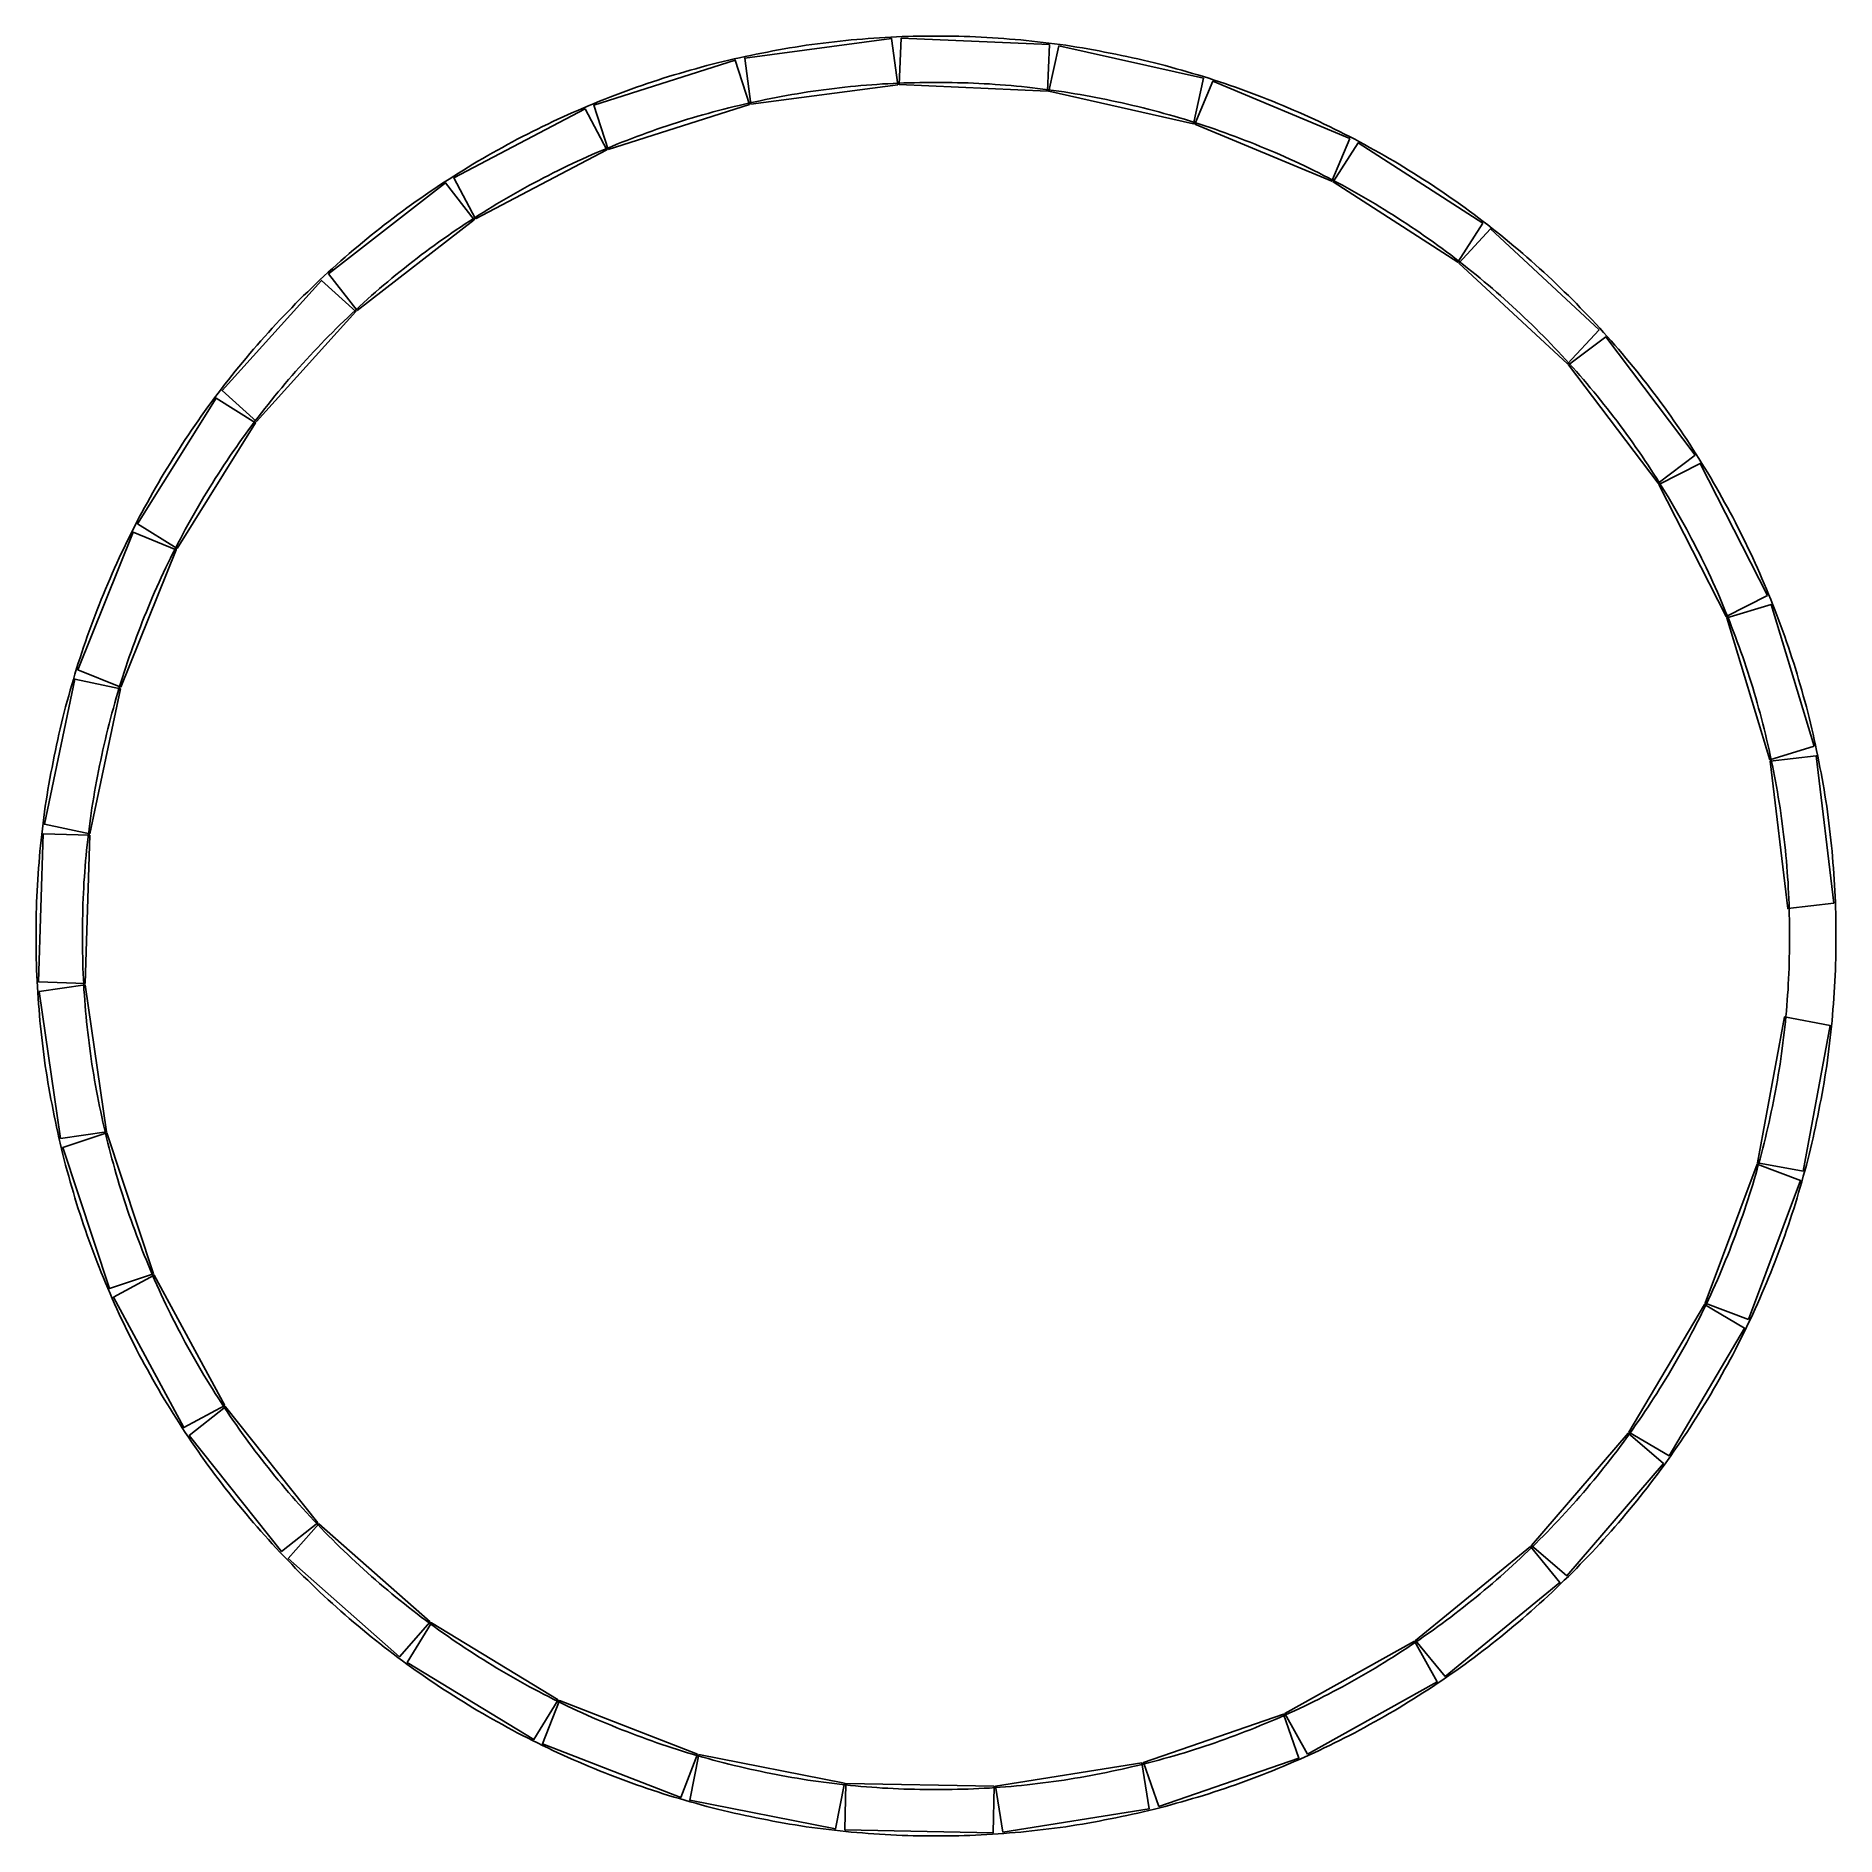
# Model space of a CAD drawing. Header units: metres. Extents: x -62 to 62, y -62 to 62.
import ezdxf

# ---------------------------------------------------------------- set-up
doc = ezdxf.new("R2010")
doc.units = ezdxf.units.M

msp = doc.modelspace()

# ---------------------------------------------------------------- linework, layer by layer
at = {"color": 3}
for p, q in [((0, 61.91), (-0.39, 61.91)), ((0.39, 61.91), (0, 61.91)), ((-11.98, 60.74), (-12.36, 60.66)), ((-11.6, 60.81), (-11.98, 60.74)), ((-11.22, 60.89), (-11.6, 60.81)), ((-10.84, 60.96), (-11.22, 60.89)), ((-10.45, 61.02), (-10.84, 60.96)), ((-10.07, 61.09), (-10.45, 61.02)), ((-9.68, 61.15), (-10.07, 61.09)), ((-9.3, 61.21), (-9.68, 61.15)), ((-8.92, 61.27), (-9.3, 61.21)), ((-8.53, 61.32), (-8.92, 61.27)), ((-8.15, 61.37), (-8.53, 61.32)), ((-7.76, 61.42), (-8.15, 61.37)), ((-7.37, 61.47), (-7.76, 61.42)), ((-6.99, 61.52), (-7.37, 61.47)), ((-6.6, 61.56), (-6.99, 61.52)), ((-6.21, 61.6), (-6.6, 61.56)), ((-5.83, 61.64), (-6.21, 61.6)), ((-5.44, 61.67), (-5.83, 61.64)), ((-5.05, 61.7), (-5.44, 61.67)), ((-4.66, 61.73), (-5.05, 61.7)), ((-4.28, 61.76), (-4.66, 61.73)), ((-3.89, 61.79), (-4.28, 61.76)), ((-3.5, 61.81), (-3.89, 61.79)), ((-3.11, 61.83), (-3.5, 61.81)), ((-2.72, 61.85), (-3.11, 61.83)), ((-2.33, 61.87), (-2.72, 61.85)), ((-1.94, 61.88), (-2.33, 61.87)), ((-1.56, 61.89), (-1.94, 61.88)), ((-1.17, 61.9), (-1.56, 61.89)), ((-0.78, 61.91), (-1.17, 61.9)), ((-0.39, 61.91), (-0.78, 61.91)), ((0.78, 61.91), (0.39, 61.91)), ((1.17, 61.9), (0.78, 61.91)), ((1.56, 61.89), (1.17, 61.9)), ((1.94, 61.88), (1.56, 61.89)), ((2.33, 61.87), (1.94, 61.88)), ((2.72, 61.85), (2.33, 61.87)), ((3.11, 61.83), (2.72, 61.85)), ((3.5, 61.81), (3.11, 61.83)), ((3.89, 61.79), (3.5, 61.81)), ((4.28, 61.76), (3.89, 61.79)), ((4.66, 61.73), (4.28, 61.76)), ((5.05, 61.7), (4.66, 61.73)), ((5.44, 61.67), (5.05, 61.7)), ((5.83, 61.64), (5.44, 61.67)), ((6.21, 61.6), (5.83, 61.64)), ((6.6, 61.56), (6.21, 61.6)), ((6.99, 61.52), (6.6, 61.56)), ((7.37, 61.47), (6.99, 61.52)), ((7.76, 61.42), (7.37, 61.47)), ((8.15, 61.37), (7.76, 61.42)), ((8.53, 61.32), (8.15, 61.37)), ((8.92, 61.27), (8.53, 61.32)), ((9.3, 61.21), (8.92, 61.27)), ((9.68, 61.15), (9.3, 61.21)), ((10.07, 61.09), (9.68, 61.15)), ((10.45, 61.02), (10.07, 61.09)), ((10.84, 60.96), (10.45, 61.02)), ((11.22, 60.89), (10.84, 60.96)), ((11.6, 60.81), (11.22, 60.89)), ((11.98, 60.74), (11.6, 60.81)), ((12.36, 60.66), (11.98, 60.74)), ((-17.27, 59.45), (-17.65, 59.34)), ((-16.9, 59.56), (-17.27, 59.45)), ((-16.52, 59.66), (-16.9, 59.56)), ((-16.15, 59.77), (-16.52, 59.66)), ((-15.77, 59.87), (-16.15, 59.77)), ((-15.4, 59.97), (-15.77, 59.87)), ((-15.02, 60.06), (-15.4, 59.97)), ((-14.64, 60.15), (-15.02, 60.06)), ((-14.26, 60.25), (-14.64, 60.15)), ((-13.88, 60.33), (-14.26, 60.25)), ((-13.51, 60.42), (-13.88, 60.33)), ((-13.13, 60.5), (-13.51, 60.42)), ((-12.75, 60.58), (-13.13, 60.5)), ((-12.36, 60.66), (-12.75, 60.58)), ((12.75, 60.58), (12.36, 60.66)), ((13.13, 60.5), (12.75, 60.58)), ((13.51, 60.42), (13.13, 60.5)), ((13.88, 60.33), (13.51, 60.42)), ((14.26, 60.25), (13.88, 60.33)), ((14.64, 60.15), (14.26, 60.25)), ((15.02, 60.06), (14.64, 60.15)), ((15.4, 59.97), (15.02, 60.06)), ((15.77, 59.87), (15.4, 59.97)), ((16.15, 59.77), (15.77, 59.87)), ((16.52, 59.66), (16.15, 59.77)), ((16.9, 59.56), (16.52, 59.66)), ((17.27, 59.45), (16.9, 59.56)), ((17.65, 59.34), (17.27, 59.45)), ((-20.97, 58.25), (-21.34, 58.12)), ((-20.61, 58.38), (-20.97, 58.25)), ((-20.24, 58.51), (-20.61, 58.38)), ((-19.87, 58.64), (-20.24, 58.51)), ((-19.5, 58.76), (-19.87, 58.64)), ((-19.13, 58.88), (-19.5, 58.76)), ((-18.76, 59), (-19.13, 58.88)), ((-18.39, 59.12), (-18.76, 59)), ((-18.02, 59.23), (-18.39, 59.12)), ((-17.65, 59.34), (-18.02, 59.23)), ((18.02, 59.23), (17.65, 59.34)), ((18.39, 59.12), (18.02, 59.23)), ((18.76, 59), (18.39, 59.12)), ((19.13, 58.88), (18.76, 59)), ((19.5, 58.76), (19.13, 58.88)), ((19.87, 58.64), (19.5, 58.76)), ((20.24, 58.51), (19.87, 58.64)), ((20.61, 58.38), (20.24, 58.51)), ((20.97, 58.25), (20.61, 58.38)), ((21.34, 58.12), (20.97, 58.25)), ((-24.23, 56.97), (-24.59, 56.82)), ((-23.87, 57.12), (-24.23, 56.97)), ((-23.51, 57.27), (-23.87, 57.12)), ((-23.15, 57.42), (-23.51, 57.27)), ((-22.79, 57.56), (-23.15, 57.42)), ((-22.43, 57.71), (-22.79, 57.56)), ((-22.07, 57.85), (-22.43, 57.71)), ((-21.7, 57.98), (-22.07, 57.85)), ((-21.34, 58.12), (-21.7, 57.98)), ((21.7, 57.98), (21.34, 58.12)), ((22.07, 57.85), (21.7, 57.98)), ((22.43, 57.71), (22.07, 57.85)), ((22.79, 57.56), (22.43, 57.71)), ((23.15, 57.42), (22.79, 57.56)), ((23.51, 57.27), (23.15, 57.42)), ((23.87, 57.12), (23.51, 57.27)), ((24.23, 56.97), (23.87, 57.12)), ((24.59, 56.82), (24.23, 56.97)), ((-26.71, 55.85), (-27.06, 55.68)), ((-26.36, 56.02), (-26.71, 55.85)), ((-26.01, 56.18), (-26.36, 56.02)), ((-25.65, 56.35), (-26.01, 56.18)), ((-25.3, 56.51), (-25.65, 56.35)), ((-24.94, 56.66), (-25.3, 56.51)), ((-24.59, 56.82), (-24.94, 56.66)), ((24.94, 56.66), (24.59, 56.82)), ((25.3, 56.51), (24.94, 56.66)), ((25.65, 56.35), (25.3, 56.51)), ((26.01, 56.18), (25.65, 56.35)), ((26.36, 56.02), (26.01, 56.18)), ((26.71, 55.85), (26.36, 56.02)), ((27.06, 55.68), (26.71, 55.85)), ((-29.14, 54.62), (-29.48, 54.44)), ((-28.8, 54.81), (-29.14, 54.62)), ((-28.45, 54.99), (-28.8, 54.81)), ((-28.11, 55.16), (-28.45, 54.99)), ((-27.76, 55.34), (-28.11, 55.16)), ((-27.41, 55.51), (-27.76, 55.34)), ((-27.06, 55.68), (-27.41, 55.51)), ((27.41, 55.51), (27.06, 55.68)), ((27.76, 55.34), (27.41, 55.51)), ((28.11, 55.16), (27.76, 55.34)), ((28.45, 54.99), (28.11, 55.16)), ((28.8, 54.81), (28.45, 54.99)), ((29.14, 54.62), (28.8, 54.81)), ((29.48, 54.44), (29.14, 54.62)), ((-31.52, 53.29), (-31.85, 53.09)), ((-31.18, 53.49), (-31.52, 53.29)), ((-30.84, 53.68), (-31.18, 53.49)), ((-30.51, 53.87), (-30.84, 53.68)), ((-30.17, 54.06), (-30.51, 53.87)), ((-29.83, 54.25), (-30.17, 54.06)), ((-29.48, 54.44), (-29.83, 54.25)), ((29.83, 54.25), (29.48, 54.44)), ((30.17, 54.06), (29.83, 54.25)), ((30.51, 53.87), (30.17, 54.06)), ((30.84, 53.68), (30.51, 53.87)), ((31.18, 53.49), (30.84, 53.68)), ((31.52, 53.29), (31.18, 53.49)), ((31.85, 53.09), (31.52, 53.29)), ((-33.5, 52.06), (-33.83, 51.85)), ((-33.17, 52.27), (-33.5, 52.06)), ((-32.84, 52.48), (-33.17, 52.27)), ((-32.51, 52.69), (-32.84, 52.48)), ((-32.18, 52.89), (-32.51, 52.69)), ((-31.85, 53.09), (-32.18, 52.89)), ((32.18, 52.89), (31.85, 53.09)), ((32.51, 52.69), (32.18, 52.89)), ((32.84, 52.48), (32.51, 52.69)), ((33.17, 52.27), (32.84, 52.48)), ((33.5, 52.06), (33.17, 52.27)), ((33.83, 51.85), (33.5, 52.06)), ((-35.12, 50.99), (-35.44, 50.76)), ((-34.8, 51.21), (-35.12, 50.99)), ((-34.48, 51.42), (-34.8, 51.21)), ((-34.15, 51.64), (-34.48, 51.42)), ((-33.83, 51.85), (-34.15, 51.64)), ((34.15, 51.64), (33.83, 51.85)), ((34.48, 51.42), (34.15, 51.64)), ((34.8, 51.21), (34.48, 51.42)), ((35.12, 50.99), (34.8, 51.21)), ((35.44, 50.76), (35.12, 50.99)), ((-37.02, 49.63), (-37.33, 49.39)), ((-36.7, 49.86), (-37.02, 49.63)), ((-36.39, 50.09), (-36.7, 49.86)), ((-36.07, 50.31), (-36.39, 50.09)), ((-35.76, 50.54), (-36.07, 50.31)), ((-35.44, 50.76), (-35.76, 50.54)), ((35.76, 50.54), (35.44, 50.76)), ((36.07, 50.31), (35.76, 50.54)), ((36.39, 50.09), (36.07, 50.31)), ((36.7, 49.86), (36.39, 50.09)), ((37.02, 49.63), (36.7, 49.86)), ((37.33, 49.39), (37.02, 49.63)), ((-38.56, 48.44), (-38.86, 48.2)), ((-38.25, 48.68), (-38.56, 48.44)), ((-37.95, 48.92), (-38.25, 48.68)), ((-37.64, 49.16), (-37.95, 48.92)), ((-37.33, 49.39), (-37.64, 49.16)), ((37.64, 49.16), (37.33, 49.39)), ((37.95, 48.92), (37.64, 49.16)), ((38.25, 48.68), (37.95, 48.92)), ((38.56, 48.44), (38.25, 48.68)), ((38.86, 48.2), (38.56, 48.44)), ((-40.06, 47.2), (-40.36, 46.95)), ((-39.76, 47.45), (-40.06, 47.2)), ((-39.46, 47.7), (-39.76, 47.45)), ((-39.16, 47.95), (-39.46, 47.7)), ((-38.86, 48.2), (-39.16, 47.95)), ((39.16, 47.95), (38.86, 48.2)), ((39.46, 47.7), (39.16, 47.95)), ((39.76, 47.45), (39.46, 47.7)), ((40.06, 47.2), (39.76, 47.45)), ((40.36, 46.95), (40.06, 47.2)), ((-41.52, 45.92), (-41.81, 45.66)), ((-41.23, 46.18), (-41.52, 45.92)), ((-40.94, 46.44), (-41.23, 46.18)), ((-40.65, 46.7), (-40.94, 46.44)), ((-40.36, 46.95), (-40.65, 46.7)), ((40.65, 46.7), (40.36, 46.95)), ((40.94, 46.44), (40.65, 46.7)), ((41.23, 46.18), (40.94, 46.44)), ((41.52, 45.92), (41.23, 46.18)), ((41.81, 45.66), (41.52, 45.92)), ((-42.94, 44.59), (-43.22, 44.32)), ((-42.66, 44.86), (-42.94, 44.59)), ((-42.38, 45.13), (-42.66, 44.86)), ((-42.1, 45.4), (-42.38, 45.13)), ((-41.81, 45.66), (-42.1, 45.4)), ((42.1, 45.4), (41.81, 45.66)), ((42.38, 45.13), (42.1, 45.4)), ((42.66, 44.86), (42.38, 45.13)), ((42.94, 44.59), (42.66, 44.86)), ((43.22, 44.32), (42.94, 44.59)), ((-44.05, 43.5), (-44.32, 43.22)), ((-43.78, 43.78), (-44.05, 43.5)), ((-43.5, 44.05), (-43.78, 43.78)), ((-43.22, 44.32), (-43.5, 44.05)), ((43.5, 44.05), (43.22, 44.32)), ((43.78, 43.78), (43.5, 44.05)), ((44.05, 43.5), (43.78, 43.78)), ((44.32, 43.22), (44.05, 43.5)), ((-45.13, 42.38), (-45.4, 42.1)), ((-44.86, 42.66), (-45.13, 42.38)), ((-44.59, 42.94), (-44.86, 42.66)), ((-44.32, 43.22), (-44.59, 42.94)), ((44.59, 42.94), (44.32, 43.22)), ((44.86, 42.66), (44.59, 42.94)), ((45.13, 42.38), (44.86, 42.66)), ((45.4, 42.1), (45.13, 42.38)), ((-46.44, 40.94), (-46.7, 40.65)), ((-46.18, 41.23), (-46.44, 40.94)), ((-45.92, 41.52), (-46.18, 41.23)), ((-45.66, 41.81), (-45.92, 41.52)), ((-45.4, 42.1), (-45.66, 41.81)), ((45.66, 41.81), (45.4, 42.1)), ((45.92, 41.52), (45.66, 41.81)), ((46.18, 41.23), (45.92, 41.52)), ((46.44, 40.94), (46.18, 41.23)), ((46.7, 40.65), (46.44, 40.94)), ((-47.45, 39.76), (-47.7, 39.46)), ((-47.2, 40.06), (-47.45, 39.76)), ((-46.95, 40.36), (-47.2, 40.06)), ((-46.7, 40.65), (-46.95, 40.36)), ((46.95, 40.36), (46.7, 40.65)), ((47.2, 40.06), (46.95, 40.36)), ((47.45, 39.76), (47.2, 40.06)), ((47.7, 39.46), (47.45, 39.76)), ((-48.44, 38.56), (-48.68, 38.25)), ((-48.2, 38.86), (-48.44, 38.56)), ((-47.95, 39.16), (-48.2, 38.86)), ((-47.7, 39.46), (-47.95, 39.16)), ((47.95, 39.16), (47.7, 39.46)), ((48.2, 38.86), (47.95, 39.16)), ((48.44, 38.56), (48.2, 38.86)), ((48.68, 38.25), (48.44, 38.56)), ((-49.39, 37.33), (-49.63, 37.02)), ((-49.16, 37.64), (-49.39, 37.33)), ((-48.92, 37.95), (-49.16, 37.64)), ((-48.68, 38.25), (-48.92, 37.95)), ((48.92, 37.95), (48.68, 38.25)), ((49.16, 37.64), (48.92, 37.95)), ((49.39, 37.33), (49.16, 37.64)), ((49.63, 37.02), (49.39, 37.33)), ((-50.31, 36.07), (-50.54, 35.76)), ((-50.09, 36.39), (-50.31, 36.07)), ((-49.86, 36.7), (-50.09, 36.39)), ((-49.63, 37.02), (-49.86, 36.7)), ((49.86, 36.7), (49.63, 37.02)), ((50.09, 36.39), (49.86, 36.7)), ((50.31, 36.07), (50.09, 36.39)), ((50.54, 35.76), (50.31, 36.07)), ((-51.21, 34.8), (-51.42, 34.48)), ((-50.99, 35.12), (-51.21, 34.8)), ((-50.76, 35.44), (-50.99, 35.12)), ((-50.54, 35.76), (-50.76, 35.44)), ((50.76, 35.44), (50.54, 35.76)), ((50.99, 35.12), (50.76, 35.44)), ((51.21, 34.8), (50.99, 35.12)), ((51.42, 34.48), (51.21, 34.8)), ((-52.06, 33.5), (-52.27, 33.17)), ((-51.85, 33.83), (-52.06, 33.5)), ((-51.64, 34.15), (-51.85, 33.83)), ((-51.42, 34.48), (-51.64, 34.15)), ((51.64, 34.15), (51.42, 34.48)), ((51.85, 33.83), (51.64, 34.15)), ((52.06, 33.5), (51.85, 33.83)), ((52.27, 33.17), (52.06, 33.5)), ((-52.69, 32.51), (-52.89, 32.18)), ((-52.48, 32.84), (-52.69, 32.51)), ((-52.27, 33.17), (-52.48, 32.84)), ((52.48, 32.84), (52.27, 33.17)), ((52.69, 32.51), (52.48, 32.84)), ((52.89, 32.18), (52.69, 32.51)), ((-53.49, 31.18), (-53.68, 30.84)), ((-53.29, 31.52), (-53.49, 31.18)), ((-53.09, 31.85), (-53.29, 31.52)), ((-52.89, 32.18), (-53.09, 31.85)), ((53.09, 31.85), (52.89, 32.18)), ((53.29, 31.52), (53.09, 31.85)), ((53.49, 31.18), (53.29, 31.52)), ((53.68, 30.84), (53.49, 31.18)), ((-54.25, 29.83), (-54.44, 29.48)), ((-54.06, 30.17), (-54.25, 29.83)), ((-53.87, 30.51), (-54.06, 30.17)), ((-53.68, 30.84), (-53.87, 30.51)), ((53.87, 30.51), (53.68, 30.84)), ((54.06, 30.17), (53.87, 30.51)), ((54.25, 29.83), (54.06, 30.17)), ((54.44, 29.48), (54.25, 29.83)), ((-54.81, 28.8), (-54.99, 28.45)), ((-54.62, 29.14), (-54.81, 28.8)), ((-54.44, 29.48), (-54.62, 29.14)), ((54.62, 29.14), (54.44, 29.48)), ((54.81, 28.8), (54.62, 29.14)), ((54.99, 28.45), (54.81, 28.8)), ((-55.51, 27.41), (-55.68, 27.06)), ((-55.34, 27.76), (-55.51, 27.41)), ((-55.16, 28.11), (-55.34, 27.76)), ((-54.99, 28.45), (-55.16, 28.11)), ((55.16, 28.11), (54.99, 28.45)), ((55.34, 27.76), (55.16, 28.11)), ((55.51, 27.41), (55.34, 27.76)), ((55.68, 27.06), (55.51, 27.41)), ((-56.18, 26.01), (-56.35, 25.65)), ((-56.02, 26.36), (-56.18, 26.01)), ((-55.85, 26.71), (-56.02, 26.36)), ((-55.68, 27.06), (-55.85, 26.71)), ((55.85, 26.71), (55.68, 27.06)), ((56.02, 26.36), (55.85, 26.71)), ((56.18, 26.01), (56.02, 26.36)), ((56.35, 25.65), (56.18, 26.01)), ((-56.66, 24.94), (-56.82, 24.59)), ((-56.51, 25.3), (-56.66, 24.94)), ((-56.35, 25.65), (-56.51, 25.3)), ((56.51, 25.3), (56.35, 25.65)), ((56.66, 24.94), (56.51, 25.3)), ((56.82, 24.59), (56.66, 24.94)), ((-57.12, 23.87), (-57.27, 23.51)), ((-56.97, 24.23), (-57.12, 23.87)), ((-56.82, 24.59), (-56.97, 24.23)), ((56.97, 24.23), (56.82, 24.59)), ((57.12, 23.87), (56.97, 24.23)), ((57.27, 23.51), (57.12, 23.87)), ((-57.71, 22.43), (-57.85, 22.07)), ((-57.56, 22.79), (-57.71, 22.43)), ((-57.42, 23.15), (-57.56, 22.79)), ((-57.27, 23.51), (-57.42, 23.15)), ((57.42, 23.15), (57.27, 23.51)), ((57.56, 22.79), (57.42, 23.15)), ((57.71, 22.43), (57.56, 22.79)), ((57.85, 22.07), (57.71, 22.43)), ((-58.12, 21.34), (-58.25, 20.97)), ((-57.98, 21.7), (-58.12, 21.34)), ((-57.85, 22.07), (-57.98, 21.7)), ((57.98, 21.7), (57.85, 22.07)), ((58.12, 21.34), (57.98, 21.7)), ((58.25, 20.97), (58.12, 21.34)), ((-58.64, 19.87), (-58.76, 19.5)), ((-58.51, 20.24), (-58.64, 19.87)), ((-58.38, 20.61), (-58.51, 20.24)), ((-58.25, 20.97), (-58.38, 20.61)), ((58.38, 20.61), (58.25, 20.97)), ((58.51, 20.24), (58.38, 20.61)), ((58.64, 19.87), (58.51, 20.24)), ((58.76, 19.5), (58.64, 19.87)), ((-59, 18.76), (-59.12, 18.39)), ((-58.88, 19.13), (-59, 18.76)), ((-58.76, 19.5), (-58.88, 19.13)), ((58.88, 19.13), (58.76, 19.5)), ((59, 18.76), (58.88, 19.13)), ((59.12, 18.39), (59, 18.76)), ((-59.34, 17.65), (-59.45, 17.27)), ((-59.23, 18.02), (-59.34, 17.65)), ((-59.12, 18.39), (-59.23, 18.02)), ((59.23, 18.02), (59.12, 18.39)), ((59.34, 17.65), (59.23, 18.02)), ((59.45, 17.27), (59.34, 17.65)), ((-59.77, 16.15), (-59.87, 15.77)), ((-59.66, 16.52), (-59.77, 16.15)), ((-59.56, 16.9), (-59.66, 16.52)), ((-59.45, 17.27), (-59.56, 16.9)), ((59.56, 16.9), (59.45, 17.27)), ((59.66, 16.52), (59.56, 16.9)), ((59.77, 16.15), (59.66, 16.52)), ((59.87, 15.77), (59.77, 16.15)), ((-60.06, 15.02), (-60.15, 14.64)), ((-59.97, 15.4), (-60.06, 15.02)), ((-59.87, 15.77), (-59.97, 15.4)), ((59.97, 15.4), (59.87, 15.77)), ((60.06, 15.02), (59.97, 15.4)), ((60.15, 14.64), (60.06, 15.02)), ((-60.33, 13.88), (-60.42, 13.51)), ((-60.25, 14.26), (-60.33, 13.88)), ((-60.15, 14.64), (-60.25, 14.26)), ((60.25, 14.26), (60.15, 14.64)), ((60.33, 13.88), (60.25, 14.26)), ((60.42, 13.51), (60.33, 13.88)), ((-60.58, 12.75), (-60.66, 12.36)), ((-60.5, 13.13), (-60.58, 12.75)), ((-60.42, 13.51), (-60.5, 13.13)), ((60.5, 13.13), (60.42, 13.51)), ((60.58, 12.75), (60.5, 13.13)), ((60.66, 12.36), (60.58, 12.75)), ((-60.89, 11.22), (-60.96, 10.84)), ((-60.81, 11.6), (-60.89, 11.22)), ((-60.74, 11.98), (-60.81, 11.6)), ((-60.66, 12.36), (-60.74, 11.98)), ((60.74, 11.98), (60.66, 12.36)), ((60.81, 11.6), (60.74, 11.98)), ((60.89, 11.22), (60.81, 11.6)), ((60.96, 10.84), (60.89, 11.22)), ((-61.09, 10.07), (-61.15, 9.68)), ((-61.02, 10.45), (-61.09, 10.07)), ((-60.96, 10.84), (-61.02, 10.45)), ((61.02, 10.45), (60.96, 10.84)), ((61.09, 10.07), (61.02, 10.45)), ((61.15, 9.68), (61.09, 10.07)), ((-61.27, 8.92), (-61.32, 8.53)), ((-61.21, 9.3), (-61.27, 8.92)), ((-61.15, 9.68), (-61.21, 9.3)), ((61.21, 9.3), (61.15, 9.68)), ((61.27, 8.92), (61.21, 9.3)), ((61.32, 8.53), (61.27, 8.92)), ((-61.42, 7.76), (-61.47, 7.37)), ((-61.37, 8.15), (-61.42, 7.76)), ((-61.32, 8.53), (-61.37, 8.15)), ((61.37, 8.15), (61.32, 8.53)), ((61.42, 7.76), (61.37, 8.15)), ((61.47, 7.37), (61.42, 7.76)), ((-61.6, 6.21), (-61.64, 5.83)), ((-61.56, 6.6), (-61.6, 6.21)), ((-61.52, 6.99), (-61.56, 6.6)), ((-61.47, 7.37), (-61.52, 6.99)), ((61.52, 6.99), (61.47, 7.37)), ((61.56, 6.6), (61.52, 6.99)), ((61.6, 6.21), (61.56, 6.6)), ((61.64, 5.83), (61.6, 6.21)), ((-61.7, 5.05), (-61.73, 4.66)), ((-61.67, 5.44), (-61.7, 5.05)), ((-61.64, 5.83), (-61.67, 5.44)), ((61.67, 5.44), (61.64, 5.83)), ((61.7, 5.05), (61.67, 5.44)), ((61.73, 4.66), (61.7, 5.05)), ((-61.79, 3.89), (-61.81, 3.5)), ((-61.76, 4.28), (-61.79, 3.89)), ((-61.73, 4.66), (-61.76, 4.28)), ((61.76, 4.28), (61.73, 4.66)), ((61.79, 3.89), (61.76, 4.28)), ((61.81, 3.5), (61.79, 3.89)), ((-61.85, 2.72), (-61.87, 2.33)), ((-61.83, 3.11), (-61.85, 2.72)), ((-61.81, 3.5), (-61.83, 3.11)), ((61.83, 3.11), (61.81, 3.5)), ((61.85, 2.72), (61.83, 3.11)), ((61.87, 2.33), (61.85, 2.72)), ((-61.89, 1.56), (-61.9, 1.17)), ((-61.88, 1.94), (-61.89, 1.56)), ((-61.87, 2.33), (-61.88, 1.94)), ((61.88, 1.94), (61.87, 2.33)), ((61.89, 1.56), (61.88, 1.94)), ((61.9, 1.17), (61.89, 1.56)), ((-61.9, 1.17), (-61.91, 0.78)), ((-61.91, 0.78), (-61.91, 0.39)), ((-61.91, 0.39), (-61.91, 0)), ((-61.91, 0), (-61.91, -0.39)), ((61.91, 0.78), (61.9, 1.17)), ((61.91, 0.39), (61.91, 0.78)), ((61.91, 0), (61.91, 0.39)), ((61.91, -0.39), (61.91, 0)), ((-61.91, -0.39), (-61.91, -0.78)), ((-61.91, -0.78), (-61.9, -1.17)), ((-61.9, -1.17), (-61.89, -1.56)), ((61.89, -1.56), (61.9, -1.17)), ((61.9, -1.17), (61.91, -0.78)), ((61.91, -0.78), (61.91, -0.39)), ((-61.89, -1.56), (-61.88, -1.94)), ((-61.88, -1.94), (-61.87, -2.33)), ((-61.87, -2.33), (-61.85, -2.72)), ((61.85, -2.72), (61.87, -2.33)), ((61.87, -2.33), (61.88, -1.94)), ((61.88, -1.94), (61.89, -1.56)), ((-61.85, -2.72), (-61.83, -3.11)), ((-61.83, -3.11), (-61.81, -3.5)), ((-61.81, -3.5), (-61.79, -3.89)), ((61.79, -3.89), (61.81, -3.5)), ((61.81, -3.5), (61.83, -3.11)), ((61.83, -3.11), (61.85, -2.72)), ((-61.79, -3.89), (-61.76, -4.28)), ((-61.76, -4.28), (-61.73, -4.66)), ((-61.73, -4.66), (-61.7, -5.05)), ((61.7, -5.05), (61.73, -4.66)), ((61.73, -4.66), (61.76, -4.28)), ((61.76, -4.28), (61.79, -3.89)), ((-61.7, -5.05), (-61.67, -5.44)), ((-61.67, -5.44), (-61.64, -5.83)), ((-61.64, -5.83), (-61.6, -6.21)), ((61.6, -6.21), (61.64, -5.83)), ((61.64, -5.83), (61.67, -5.44)), ((61.67, -5.44), (61.7, -5.05)), ((-61.6, -6.21), (-61.56, -6.6)), ((-61.56, -6.6), (-61.52, -6.99)), ((-61.52, -6.99), (-61.47, -7.37)), ((-61.47, -7.37), (-61.42, -7.76)), ((61.42, -7.76), (61.47, -7.37)), ((61.47, -7.37), (61.52, -6.99)), ((61.52, -6.99), (61.56, -6.6)), ((61.56, -6.6), (61.6, -6.21)), ((-61.42, -7.76), (-61.37, -8.15)), ((-61.37, -8.15), (-61.32, -8.53)), ((-61.32, -8.53), (-61.27, -8.92)), ((61.27, -8.92), (61.32, -8.53)), ((61.32, -8.53), (61.37, -8.15)), ((61.37, -8.15), (61.42, -7.76)), ((-61.27, -8.92), (-61.21, -9.3)), ((-61.21, -9.3), (-61.15, -9.68)), ((-61.15, -9.68), (-61.09, -10.07)), ((61.09, -10.07), (61.15, -9.68)), ((61.15, -9.68), (61.21, -9.3)), ((61.21, -9.3), (61.27, -8.92)), ((-61.09, -10.07), (-61.02, -10.45)), ((-61.02, -10.45), (-60.96, -10.84)), ((-60.96, -10.84), (-60.89, -11.22)), ((60.89, -11.22), (60.96, -10.84)), ((60.96, -10.84), (61.02, -10.45)), ((61.02, -10.45), (61.09, -10.07)), ((-60.89, -11.22), (-60.81, -11.6)), ((-60.81, -11.6), (-60.74, -11.98)), ((-60.74, -11.98), (-60.66, -12.36)), ((-60.66, -12.36), (-60.58, -12.75)), ((60.58, -12.75), (60.66, -12.36)), ((60.66, -12.36), (60.74, -11.98)), ((60.74, -11.98), (60.81, -11.6)), ((60.81, -11.6), (60.89, -11.22)), ((-60.58, -12.75), (-60.5, -13.13)), ((-60.5, -13.13), (-60.42, -13.51)), ((-60.42, -13.51), (-60.33, -13.88)), ((60.33, -13.88), (60.42, -13.51)), ((60.42, -13.51), (60.5, -13.13)), ((60.5, -13.13), (60.58, -12.75)), ((-60.33, -13.88), (-60.25, -14.26)), ((-60.25, -14.26), (-60.15, -14.64)), ((-60.15, -14.64), (-60.06, -15.02)), ((60.06, -15.02), (60.15, -14.64)), ((60.15, -14.64), (60.25, -14.26)), ((60.25, -14.26), (60.33, -13.88)), ((-60.06, -15.02), (-59.97, -15.4)), ((-59.97, -15.4), (-59.87, -15.77)), ((-59.87, -15.77), (-59.77, -16.15)), ((59.77, -16.15), (59.87, -15.77)), ((59.87, -15.77), (59.97, -15.4)), ((59.97, -15.4), (60.06, -15.02)), ((-59.77, -16.15), (-59.66, -16.52)), ((-59.66, -16.52), (-59.56, -16.9)), ((-59.56, -16.9), (-59.45, -17.27)), ((-59.45, -17.27), (-59.34, -17.65)), ((59.34, -17.65), (59.45, -17.27)), ((59.45, -17.27), (59.56, -16.9)), ((59.56, -16.9), (59.66, -16.52)), ((59.66, -16.52), (59.77, -16.15)), ((-59.34, -17.65), (-59.23, -18.02)), ((-59.23, -18.02), (-59.12, -18.39)), ((-59.12, -18.39), (-59, -18.76)), ((59, -18.76), (59.12, -18.39)), ((59.12, -18.39), (59.23, -18.02)), ((59.23, -18.02), (59.34, -17.65)), ((-59, -18.76), (-58.88, -19.13)), ((-58.88, -19.13), (-58.76, -19.5)), ((-58.76, -19.5), (-58.64, -19.87)), ((58.64, -19.87), (58.76, -19.5)), ((58.76, -19.5), (58.88, -19.13)), ((58.88, -19.13), (59, -18.76)), ((-58.64, -19.87), (-58.51, -20.24)), ((-58.51, -20.24), (-58.38, -20.61)), ((-58.38, -20.61), (-58.25, -20.97)), ((-58.25, -20.97), (-58.12, -21.34)), ((58.12, -21.34), (58.25, -20.97)), ((58.25, -20.97), (58.38, -20.61)), ((58.38, -20.61), (58.51, -20.24)), ((58.51, -20.24), (58.64, -19.87)), ((-58.12, -21.34), (-57.98, -21.7)), ((-57.98, -21.7), (-57.85, -22.07)), ((-57.85, -22.07), (-57.71, -22.43)), ((57.71, -22.43), (57.85, -22.07)), ((57.85, -22.07), (57.98, -21.7)), ((57.98, -21.7), (58.12, -21.34)), ((-57.71, -22.43), (-57.56, -22.79)), ((-57.56, -22.79), (-57.42, -23.15)), ((-57.42, -23.15), (-57.27, -23.51)), ((-57.27, -23.51), (-57.12, -23.87)), ((57.12, -23.87), (57.27, -23.51)), ((57.27, -23.51), (57.42, -23.15)), ((57.42, -23.15), (57.56, -22.79)), ((57.56, -22.79), (57.71, -22.43)), ((-57.12, -23.87), (-56.97, -24.23)), ((-56.97, -24.23), (-56.82, -24.59)), ((-56.82, -24.59), (-56.66, -24.94)), ((56.66, -24.94), (56.82, -24.59)), ((56.82, -24.59), (56.97, -24.23)), ((56.97, -24.23), (57.12, -23.87)), ((-56.66, -24.94), (-56.51, -25.3)), ((-56.51, -25.3), (-56.35, -25.65)), ((-56.35, -25.65), (-56.18, -26.01)), ((56.18, -26.01), (56.35, -25.65)), ((56.35, -25.65), (56.51, -25.3)), ((56.51, -25.3), (56.66, -24.94)), ((-56.18, -26.01), (-56.02, -26.36)), ((-56.02, -26.36), (-55.85, -26.71)), ((-55.85, -26.71), (-55.68, -27.06)), ((-55.68, -27.06), (-55.51, -27.41)), ((55.51, -27.41), (55.68, -27.06)), ((55.68, -27.06), (55.85, -26.71)), ((55.85, -26.71), (56.02, -26.36)), ((56.02, -26.36), (56.18, -26.01)), ((-55.51, -27.41), (-55.34, -27.76)), ((-55.34, -27.76), (-55.16, -28.11)), ((-55.16, -28.11), (-54.99, -28.45)), ((-54.99, -28.45), (-54.81, -28.8)), ((54.81, -28.8), (54.99, -28.45)), ((54.99, -28.45), (55.16, -28.11)), ((55.16, -28.11), (55.34, -27.76)), ((55.34, -27.76), (55.51, -27.41)), ((-54.81, -28.8), (-54.62, -29.14)), ((-54.62, -29.14), (-54.44, -29.48)), ((-54.44, -29.48), (-54.25, -29.83)), ((54.25, -29.83), (54.44, -29.48)), ((54.44, -29.48), (54.62, -29.14)), ((54.62, -29.14), (54.81, -28.8)), ((-54.25, -29.83), (-54.06, -30.17)), ((-54.06, -30.17), (-53.87, -30.51)), ((-53.87, -30.51), (-53.68, -30.84)), ((-53.68, -30.84), (-53.49, -31.18)), ((53.49, -31.18), (53.68, -30.84)), ((53.68, -30.84), (53.87, -30.51)), ((53.87, -30.51), (54.06, -30.17)), ((54.06, -30.17), (54.25, -29.83)), ((-53.49, -31.18), (-53.29, -31.52)), ((-53.29, -31.52), (-53.09, -31.85)), ((-53.09, -31.85), (-52.89, -32.18)), ((-52.89, -32.18), (-52.69, -32.51)), ((52.69, -32.51), (52.89, -32.18)), ((52.89, -32.18), (53.09, -31.85)), ((53.09, -31.85), (53.29, -31.52)), ((53.29, -31.52), (53.49, -31.18)), ((-52.69, -32.51), (-52.48, -32.84)), ((-52.48, -32.84), (-52.27, -33.17)), ((-52.27, -33.17), (-52.06, -33.5)), ((52.06, -33.5), (52.27, -33.17)), ((52.27, -33.17), (52.48, -32.84)), ((52.48, -32.84), (52.69, -32.51)), ((-52.06, -33.5), (-51.85, -33.83)), ((-51.85, -33.83), (-51.64, -34.15)), ((-51.64, -34.15), (-51.42, -34.48)), ((-51.42, -34.48), (-51.21, -34.8)), ((51.21, -34.8), (51.42, -34.48)), ((51.42, -34.48), (51.64, -34.15)), ((51.64, -34.15), (51.85, -33.83)), ((51.85, -33.83), (52.06, -33.5)), ((-51.21, -34.8), (-50.99, -35.12)), ((-50.99, -35.12), (-50.76, -35.44)), ((-50.76, -35.44), (-50.54, -35.76)), ((-50.54, -35.76), (-50.31, -36.07)), ((50.31, -36.07), (50.54, -35.76)), ((50.54, -35.76), (50.76, -35.44)), ((50.76, -35.44), (50.99, -35.12)), ((50.99, -35.12), (51.21, -34.8)), ((-50.31, -36.07), (-50.09, -36.39)), ((-50.09, -36.39), (-49.86, -36.7)), ((-49.86, -36.7), (-49.63, -37.02)), ((-49.63, -37.02), (-49.39, -37.33)), ((49.39, -37.33), (49.63, -37.02)), ((49.63, -37.02), (49.86, -36.7)), ((49.86, -36.7), (50.09, -36.39)), ((50.09, -36.39), (50.31, -36.07)), ((-49.39, -37.33), (-49.16, -37.64)), ((-49.16, -37.64), (-48.92, -37.95)), ((-48.92, -37.95), (-48.68, -38.25)), ((-48.68, -38.25), (-48.44, -38.56)), ((48.44, -38.56), (48.68, -38.25)), ((48.68, -38.25), (48.92, -37.95)), ((48.92, -37.95), (49.16, -37.64)), ((49.16, -37.64), (49.39, -37.33)), ((-48.44, -38.56), (-48.2, -38.86)), ((-48.2, -38.86), (-47.95, -39.16)), ((-47.95, -39.16), (-47.7, -39.46)), ((-47.7, -39.46), (-47.45, -39.76)), ((47.45, -39.76), (47.7, -39.46)), ((47.7, -39.46), (47.95, -39.16)), ((47.95, -39.16), (48.2, -38.86)), ((48.2, -38.86), (48.44, -38.56)), ((-47.45, -39.76), (-47.2, -40.06)), ((-47.2, -40.06), (-46.95, -40.36)), ((-46.95, -40.36), (-46.7, -40.65)), ((-46.7, -40.65), (-46.44, -40.94)), ((46.44, -40.94), (46.7, -40.65)), ((46.7, -40.65), (46.95, -40.36)), ((46.95, -40.36), (47.2, -40.06)), ((47.2, -40.06), (47.45, -39.76)), ((-46.44, -40.94), (-46.18, -41.23)), ((-46.18, -41.23), (-45.92, -41.52)), ((-45.92, -41.52), (-45.66, -41.81)), ((-45.66, -41.81), (-45.4, -42.1)), ((-45.4, -42.1), (-45.13, -42.38)), ((45.13, -42.38), (45.4, -42.1)), ((45.4, -42.1), (45.66, -41.81)), ((45.66, -41.81), (45.92, -41.52)), ((45.92, -41.52), (46.18, -41.23)), ((46.18, -41.23), (46.44, -40.94)), ((-45.13, -42.38), (-44.86, -42.66)), ((-44.86, -42.66), (-44.59, -42.94)), ((-44.59, -42.94), (-44.32, -43.22)), ((-44.32, -43.22), (-44.05, -43.5)), ((44.05, -43.5), (44.32, -43.22)), ((44.32, -43.22), (44.59, -42.94)), ((44.59, -42.94), (44.86, -42.66)), ((44.86, -42.66), (45.13, -42.38)), ((-44.05, -43.5), (-43.78, -43.78)), ((-43.78, -43.78), (-43.5, -44.05)), ((-43.5, -44.05), (-43.22, -44.32)), ((-43.22, -44.32), (-42.94, -44.59)), ((42.94, -44.59), (43.22, -44.32)), ((43.22, -44.32), (43.5, -44.05)), ((43.5, -44.05), (43.78, -43.78)), ((43.78, -43.78), (44.05, -43.5)), ((-42.94, -44.59), (-42.66, -44.86)), ((-42.66, -44.86), (-42.38, -45.13)), ((-42.38, -45.13), (-42.1, -45.4)), ((-42.1, -45.4), (-41.81, -45.66)), ((-41.81, -45.66), (-41.52, -45.92)), ((41.52, -45.92), (41.81, -45.66)), ((41.81, -45.66), (42.1, -45.4)), ((42.1, -45.4), (42.38, -45.13)), ((42.38, -45.13), (42.66, -44.86)), ((42.66, -44.86), (42.94, -44.59)), ((-41.52, -45.92), (-41.23, -46.18)), ((-41.23, -46.18), (-40.94, -46.44)), ((-40.94, -46.44), (-40.65, -46.7)), ((-40.65, -46.7), (-40.36, -46.95)), ((-40.36, -46.95), (-40.06, -47.2)), ((40.06, -47.2), (40.36, -46.95)), ((40.36, -46.95), (40.65, -46.7)), ((40.65, -46.7), (40.94, -46.44)), ((40.94, -46.44), (41.23, -46.18)), ((41.23, -46.18), (41.52, -45.92)), ((-40.06, -47.2), (-39.76, -47.45)), ((-39.76, -47.45), (-39.46, -47.7)), ((-39.46, -47.7), (-39.16, -47.95)), ((-39.16, -47.95), (-38.86, -48.2)), ((-38.86, -48.2), (-38.56, -48.44)), ((38.56, -48.44), (38.86, -48.2)), ((38.86, -48.2), (39.16, -47.95)), ((39.16, -47.95), (39.46, -47.7)), ((39.46, -47.7), (39.76, -47.45)), ((39.76, -47.45), (40.06, -47.2)), ((-38.56, -48.44), (-38.25, -48.68)), ((-38.25, -48.68), (-37.95, -48.92)), ((-37.95, -48.92), (-37.64, -49.16)), ((-37.64, -49.16), (-37.33, -49.39)), ((-37.33, -49.39), (-37.02, -49.63)), ((37.02, -49.63), (37.33, -49.39)), ((37.33, -49.39), (37.64, -49.16)), ((37.64, -49.16), (37.95, -48.92)), ((37.95, -48.92), (38.25, -48.68)), ((38.25, -48.68), (38.56, -48.44)), ((-37.02, -49.63), (-36.7, -49.86)), ((-36.7, -49.86), (-36.39, -50.09)), ((-36.39, -50.09), (-36.07, -50.31)), ((-36.07, -50.31), (-35.76, -50.54)), ((-35.76, -50.54), (-35.44, -50.76)), ((-35.44, -50.76), (-35.12, -50.99)), ((35.12, -50.99), (35.44, -50.76)), ((35.44, -50.76), (35.76, -50.54)), ((35.76, -50.54), (36.07, -50.31)), ((36.07, -50.31), (36.39, -50.09)), ((36.39, -50.09), (36.7, -49.86)), ((36.7, -49.86), (37.02, -49.63)), ((-35.12, -50.99), (-34.8, -51.21)), ((-34.8, -51.21), (-34.48, -51.42)), ((-34.48, -51.42), (-34.15, -51.64)), ((-34.15, -51.64), (-33.83, -51.85)), ((-33.83, -51.85), (-33.5, -52.06)), ((33.5, -52.06), (33.83, -51.85)), ((33.83, -51.85), (34.15, -51.64)), ((34.15, -51.64), (34.48, -51.42)), ((34.48, -51.42), (34.8, -51.21)), ((34.8, -51.21), (35.12, -50.99)), ((-33.5, -52.06), (-33.17, -52.27)), ((-33.17, -52.27), (-32.84, -52.48)), ((-32.84, -52.48), (-32.51, -52.69)), ((-32.51, -52.69), (-32.18, -52.89)), ((-32.18, -52.89), (-31.85, -53.09)), ((-31.85, -53.09), (-31.52, -53.29)), ((31.52, -53.29), (31.85, -53.09)), ((31.85, -53.09), (32.18, -52.89)), ((32.18, -52.89), (32.51, -52.69)), ((32.51, -52.69), (32.84, -52.48)), ((32.84, -52.48), (33.17, -52.27)), ((33.17, -52.27), (33.5, -52.06)), ((-31.52, -53.29), (-31.18, -53.49)), ((-31.18, -53.49), (-30.84, -53.68)), ((-30.84, -53.68), (-30.51, -53.87)), ((-30.51, -53.87), (-30.17, -54.06)), ((-30.17, -54.06), (-29.83, -54.25)), ((-29.83, -54.25), (-29.48, -54.44)), ((-29.48, -54.44), (-29.14, -54.62)), ((29.14, -54.62), (29.48, -54.44)), ((29.48, -54.44), (29.83, -54.25)), ((29.83, -54.25), (30.17, -54.06)), ((30.17, -54.06), (30.51, -53.87)), ((30.51, -53.87), (30.84, -53.68)), ((30.84, -53.68), (31.18, -53.49)), ((31.18, -53.49), (31.52, -53.29)), ((-29.14, -54.62), (-28.8, -54.81)), ((-28.8, -54.81), (-28.45, -54.99)), ((-28.45, -54.99), (-28.11, -55.16)), ((-28.11, -55.16), (-27.76, -55.34)), ((-27.76, -55.34), (-27.41, -55.51)), ((-27.41, -55.51), (-27.06, -55.68)), ((-27.06, -55.68), (-26.71, -55.85)), ((26.71, -55.85), (27.06, -55.68)), ((27.06, -55.68), (27.41, -55.51)), ((27.41, -55.51), (27.76, -55.34)), ((27.76, -55.34), (28.11, -55.16)), ((28.11, -55.16), (28.45, -54.99)), ((28.45, -54.99), (28.8, -54.81)), ((28.8, -54.81), (29.14, -54.62)), ((-26.71, -55.85), (-26.36, -56.02)), ((-26.36, -56.02), (-26.01, -56.18)), ((-26.01, -56.18), (-25.65, -56.35)), ((-25.65, -56.35), (-25.3, -56.51)), ((-25.3, -56.51), (-24.94, -56.66)), ((-24.94, -56.66), (-24.59, -56.82)), ((-24.59, -56.82), (-24.23, -56.97)), ((24.23, -56.97), (24.59, -56.82)), ((24.59, -56.82), (24.94, -56.66)), ((24.94, -56.66), (25.3, -56.51)), ((25.3, -56.51), (25.65, -56.35)), ((25.65, -56.35), (26.01, -56.18)), ((26.01, -56.18), (26.36, -56.02)), ((26.36, -56.02), (26.71, -55.85)), ((-24.23, -56.97), (-23.87, -57.12)), ((-23.87, -57.12), (-23.51, -57.27)), ((-23.51, -57.27), (-23.15, -57.42)), ((-23.15, -57.42), (-22.79, -57.56)), ((-22.79, -57.56), (-22.43, -57.71)), ((-22.43, -57.71), (-22.07, -57.85)), ((-22.07, -57.85), (-21.7, -57.98)), ((-21.7, -57.98), (-21.34, -58.12)), ((-21.34, -58.12), (-20.97, -58.25)), ((20.97, -58.25), (21.34, -58.12)), ((21.34, -58.12), (21.7, -57.98)), ((21.7, -57.98), (22.07, -57.85)), ((22.07, -57.85), (22.43, -57.71)), ((22.43, -57.71), (22.79, -57.56)), ((22.79, -57.56), (23.15, -57.42)), ((23.15, -57.42), (23.51, -57.27)), ((23.51, -57.27), (23.87, -57.12)), ((23.87, -57.12), (24.23, -56.97)), ((-20.97, -58.25), (-20.61, -58.38)), ((-20.61, -58.38), (-20.24, -58.51)), ((-20.24, -58.51), (-19.87, -58.64)), ((-19.87, -58.64), (-19.5, -58.76)), ((-19.5, -58.76), (-19.13, -58.88)), ((-19.13, -58.88), (-18.76, -59)), ((-18.76, -59), (-18.39, -59.12)), ((-18.39, -59.12), (-18.02, -59.23)), ((-18.02, -59.23), (-17.65, -59.34)), ((-17.65, -59.34), (-17.27, -59.45)), ((17.27, -59.45), (17.65, -59.34)), ((17.65, -59.34), (18.02, -59.23)), ((18.02, -59.23), (18.39, -59.12)), ((18.39, -59.12), (18.76, -59)), ((18.76, -59), (19.13, -58.88)), ((19.13, -58.88), (19.5, -58.76)), ((19.5, -58.76), (19.87, -58.64)), ((19.87, -58.64), (20.24, -58.51)), ((20.24, -58.51), (20.61, -58.38)), ((20.61, -58.38), (20.97, -58.25)), ((-17.27, -59.45), (-16.9, -59.56)), ((-16.9, -59.56), (-16.52, -59.66)), ((-16.52, -59.66), (-16.15, -59.77)), ((-16.15, -59.77), (-15.77, -59.87)), ((-15.77, -59.87), (-15.4, -59.97)), ((-15.4, -59.97), (-15.02, -60.06)), ((-15.02, -60.06), (-14.64, -60.15)), ((-14.64, -60.15), (-14.26, -60.25)), ((-14.26, -60.25), (-13.88, -60.33)), ((-13.88, -60.33), (-13.51, -60.42)), ((-13.51, -60.42), (-13.13, -60.5)), ((-13.13, -60.5), (-12.75, -60.58)), ((-12.75, -60.58), (-12.36, -60.66)), ((-12.36, -60.66), (-11.98, -60.74)), ((11.98, -60.74), (12.36, -60.66)), ((12.36, -60.66), (12.75, -60.58)), ((12.75, -60.58), (13.13, -60.5)), ((13.13, -60.5), (13.51, -60.42)), ((13.51, -60.42), (13.88, -60.33)), ((13.88, -60.33), (14.26, -60.25)), ((14.26, -60.25), (14.64, -60.15)), ((14.64, -60.15), (15.02, -60.06)), ((15.02, -60.06), (15.4, -59.97)), ((15.4, -59.97), (15.77, -59.87)), ((15.77, -59.87), (16.15, -59.77)), ((16.15, -59.77), (16.52, -59.66)), ((16.52, -59.66), (16.9, -59.56)), ((16.9, -59.56), (17.27, -59.45)), ((-11.98, -60.74), (-11.6, -60.81)), ((-11.6, -60.81), (-11.22, -60.89)), ((-11.22, -60.89), (-10.84, -60.96)), ((-10.84, -60.96), (-10.45, -61.02)), ((-10.45, -61.02), (-10.07, -61.09)), ((-10.07, -61.09), (-9.68, -61.15)), ((-9.68, -61.15), (-9.3, -61.21)), ((-9.3, -61.21), (-8.92, -61.27)), ((-8.92, -61.27), (-8.53, -61.32)), ((-8.53, -61.32), (-8.15, -61.37)), ((-8.15, -61.37), (-7.76, -61.42)), ((-7.76, -61.42), (-7.37, -61.47)), ((-7.37, -61.47), (-6.99, -61.52)), ((-6.99, -61.52), (-6.6, -61.56)), ((-6.6, -61.56), (-6.21, -61.6)), ((-6.21, -61.6), (-5.83, -61.64)), ((-5.83, -61.64), (-5.44, -61.67)), ((-5.44, -61.67), (-5.05, -61.7)), ((-5.05, -61.7), (-4.66, -61.73)), ((-4.66, -61.73), (-4.28, -61.76)), ((-4.28, -61.76), (-3.89, -61.79)), ((-3.89, -61.79), (-3.5, -61.81)), ((-3.5, -61.81), (-3.11, -61.83)), ((-3.11, -61.83), (-2.72, -61.85)), ((-2.72, -61.85), (-2.33, -61.87)), ((-2.33, -61.87), (-1.94, -61.88)), ((-1.94, -61.88), (-1.56, -61.89)), ((-1.56, -61.89), (-1.17, -61.9)), ((-1.17, -61.9), (-0.78, -61.91)), ((-0.78, -61.91), (-0.39, -61.91)), ((-0.39, -61.91), (0, -61.91)), ((0, -61.91), (0.39, -61.91)), ((0.39, -61.91), (0.78, -61.91)), ((0.78, -61.91), (1.17, -61.9)), ((1.17, -61.9), (1.56, -61.89)), ((1.56, -61.89), (1.94, -61.88)), ((1.94, -61.88), (2.33, -61.87)), ((2.33, -61.87), (2.72, -61.85)), ((2.72, -61.85), (3.11, -61.83)), ((3.11, -61.83), (3.5, -61.81)), ((3.5, -61.81), (3.89, -61.79)), ((3.89, -61.79), (4.28, -61.76)), ((4.28, -61.76), (4.66, -61.73)), ((4.66, -61.73), (5.05, -61.7)), ((5.05, -61.7), (5.44, -61.67)), ((5.44, -61.67), (5.83, -61.64)), ((5.83, -61.64), (6.21, -61.6)), ((6.21, -61.6), (6.6, -61.56)), ((6.6, -61.56), (6.99, -61.52)), ((6.99, -61.52), (7.37, -61.47)), ((7.37, -61.47), (7.76, -61.42)), ((7.76, -61.42), (8.15, -61.37)), ((8.15, -61.37), (8.53, -61.32)), ((8.53, -61.32), (8.92, -61.27)), ((8.92, -61.27), (9.3, -61.21)), ((9.3, -61.21), (9.68, -61.15)), ((9.68, -61.15), (10.07, -61.09)), ((10.07, -61.09), (10.45, -61.02)), ((10.45, -61.02), (10.84, -60.96)), ((10.84, -60.96), (11.22, -60.89)), ((11.22, -60.89), (11.6, -60.81)), ((11.6, -60.81), (11.98, -60.74))]:
    msp.add_line(p, q, dxfattribs=at)
at = {"color": 5}
for p, q in [((-7.73, 58.21), (-8.09, 58.16)), ((-7.36, 58.26), (-7.73, 58.21)), ((-6.99, 58.3), (-7.36, 58.26)), ((-6.63, 58.35), (-6.99, 58.3)), ((-6.26, 58.39), (-6.63, 58.35)), ((-5.89, 58.43), (-6.26, 58.39)), ((-5.53, 58.46), (-5.89, 58.43)), ((-5.16, 58.5), (-5.53, 58.46)), ((-4.79, 58.53), (-5.16, 58.5)), ((-4.42, 58.56), (-4.79, 58.53)), ((-4.06, 58.58), (-4.42, 58.56)), ((-3.69, 58.61), (-4.06, 58.58)), ((-3.32, 58.63), (-3.69, 58.61)), ((-2.95, 58.65), (-3.32, 58.63)), ((-2.58, 58.67), (-2.95, 58.65)), ((-2.21, 58.68), (-2.58, 58.67)), ((-1.84, 58.69), (-2.21, 58.68)), ((-1.48, 58.7), (-1.84, 58.69)), ((-1.11, 58.71), (-1.48, 58.7)), ((-0.74, 58.72), (-1.11, 58.71)), ((-0.37, 58.72), (-0.74, 58.72)), ((0, 58.72), (-0.37, 58.72)), ((0.37, 58.72), (0, 58.72)), ((0.74, 58.72), (0.37, 58.72)), ((1.11, 58.71), (0.74, 58.72)), ((1.48, 58.7), (1.11, 58.71)), ((1.84, 58.69), (1.48, 58.7)), ((2.21, 58.68), (1.84, 58.69)), ((2.58, 58.67), (2.21, 58.68)), ((2.95, 58.65), (2.58, 58.67)), ((3.32, 58.63), (2.95, 58.65)), ((3.69, 58.61), (3.32, 58.63)), ((4.06, 58.58), (3.69, 58.61)), ((4.42, 58.56), (4.06, 58.58)), ((4.79, 58.53), (4.42, 58.56)), ((5.16, 58.5), (4.79, 58.53)), ((5.53, 58.46), (5.16, 58.5)), ((5.89, 58.43), (5.53, 58.46)), ((6.26, 58.39), (5.89, 58.43)), ((6.63, 58.35), (6.26, 58.39)), ((6.99, 58.3), (6.63, 58.35)), ((7.36, 58.26), (6.99, 58.3)), ((7.73, 58.21), (7.36, 58.26)), ((8.09, 58.16), (7.73, 58.21)), ((-14.25, 56.97), (-14.6, 56.88)), ((-13.89, 57.06), (-14.25, 56.97)), ((-13.53, 57.14), (-13.89, 57.06)), ((-13.17, 57.23), (-13.53, 57.14)), ((-12.81, 57.31), (-13.17, 57.23)), ((-12.45, 57.39), (-12.81, 57.31)), ((-12.09, 57.46), (-12.45, 57.39)), ((-11.73, 57.54), (-12.09, 57.46)), ((-11.37, 57.61), (-11.73, 57.54)), ((-11, 57.68), (-11.37, 57.61)), ((-10.64, 57.75), (-11, 57.68)), ((-10.28, 57.82), (-10.64, 57.75)), ((-9.91, 57.88), (-10.28, 57.82)), ((-9.55, 57.94), (-9.91, 57.88)), ((-9.19, 58), (-9.55, 57.94)), ((-8.82, 58.06), (-9.19, 58)), ((-8.46, 58.11), (-8.82, 58.06)), ((-8.09, 58.16), (-8.46, 58.11)), ((8.46, 58.11), (8.09, 58.16)), ((8.82, 58.06), (8.46, 58.11)), ((9.19, 58), (8.82, 58.06)), ((9.55, 57.94), (9.19, 58)), ((9.91, 57.88), (9.55, 57.94)), ((10.28, 57.82), (9.91, 57.88)), ((10.64, 57.75), (10.28, 57.82)), ((11, 57.68), (10.64, 57.75)), ((11.37, 57.61), (11, 57.68)), ((11.73, 57.54), (11.37, 57.61)), ((12.09, 57.46), (11.73, 57.54)), ((12.45, 57.39), (12.09, 57.46)), ((12.81, 57.31), (12.45, 57.39)), ((13.17, 57.23), (12.81, 57.31)), ((13.53, 57.14), (13.17, 57.23)), ((13.89, 57.06), (13.53, 57.14)), ((14.25, 56.97), (13.89, 57.06)), ((14.6, 56.88), (14.25, 56.97)), ((-18.5, 55.73), (-18.85, 55.62)), ((-18.15, 55.85), (-18.5, 55.73)), ((-17.79, 55.96), (-18.15, 55.85)), ((-17.44, 56.07), (-17.79, 55.96)), ((-17.09, 56.18), (-17.44, 56.07)), ((-16.74, 56.29), (-17.09, 56.18)), ((-16.38, 56.39), (-16.74, 56.29)), ((-16.03, 56.49), (-16.38, 56.39)), ((-15.67, 56.59), (-16.03, 56.49)), ((-15.32, 56.69), (-15.67, 56.59)), ((-14.96, 56.78), (-15.32, 56.69)), ((-14.6, 56.88), (-14.96, 56.78)), ((14.96, 56.78), (14.6, 56.88)), ((15.32, 56.69), (14.96, 56.78)), ((15.67, 56.59), (15.32, 56.69)), ((16.03, 56.49), (15.67, 56.59)), ((16.38, 56.39), (16.03, 56.49)), ((16.74, 56.29), (16.38, 56.39)), ((17.09, 56.18), (16.74, 56.29)), ((17.44, 56.07), (17.09, 56.18)), ((17.79, 55.96), (17.44, 56.07)), ((18.15, 55.85), (17.79, 55.96)), ((18.5, 55.73), (18.15, 55.85)), ((18.85, 55.62), (18.5, 55.73)), ((-21.62, 54.6), (-21.96, 54.46)), ((-21.27, 54.73), (-21.62, 54.6)), ((-20.93, 54.87), (-21.27, 54.73)), ((-20.58, 55), (-20.93, 54.87)), ((-20.24, 55.12), (-20.58, 55)), ((-19.89, 55.25), (-20.24, 55.12)), ((-19.54, 55.37), (-19.89, 55.25)), ((-19.2, 55.5), (-19.54, 55.37)), ((-18.85, 55.62), (-19.2, 55.5)), ((19.2, 55.5), (18.85, 55.62)), ((19.54, 55.37), (19.2, 55.5)), ((19.89, 55.25), (19.54, 55.37)), ((20.24, 55.12), (19.89, 55.25)), ((20.58, 55), (20.24, 55.12)), ((20.93, 54.87), (20.58, 55)), ((21.27, 54.73), (20.93, 54.87)), ((21.62, 54.6), (21.27, 54.73)), ((21.96, 54.46), (21.62, 54.6)), ((-24.67, 53.29), (-25, 53.13)), ((-24.33, 53.44), (-24.67, 53.29)), ((-24, 53.6), (-24.33, 53.44)), ((-23.66, 53.75), (-24, 53.6)), ((-23.32, 53.89), (-23.66, 53.75)), ((-22.98, 54.04), (-23.32, 53.89)), ((-22.64, 54.18), (-22.98, 54.04)), ((-22.3, 54.32), (-22.64, 54.18)), ((-21.96, 54.46), (-22.3, 54.32)), ((22.3, 54.32), (21.96, 54.46)), ((22.64, 54.18), (22.3, 54.32)), ((22.98, 54.04), (22.64, 54.18)), ((23.32, 53.89), (22.98, 54.04)), ((23.66, 53.75), (23.32, 53.89)), ((24, 53.6), (23.66, 53.75)), ((24.33, 53.44), (24, 53.6)), ((24.67, 53.29), (24.33, 53.44)), ((25, 53.13), (24.67, 53.29)), ((-26.99, 52.15), (-27.31, 51.98)), ((-26.66, 52.32), (-26.99, 52.15)), ((-26.33, 52.49), (-26.66, 52.32)), ((-26, 52.65), (-26.33, 52.49)), ((-25.67, 52.82), (-26, 52.65)), ((-25.34, 52.98), (-25.67, 52.82)), ((-25, 53.13), (-25.34, 52.98)), ((25.34, 52.98), (25, 53.13)), ((25.67, 52.82), (25.34, 52.98)), ((26, 52.65), (25.67, 52.82)), ((26.33, 52.49), (26, 52.65)), ((26.66, 52.32), (26.33, 52.49)), ((26.99, 52.15), (26.66, 52.32)), ((27.31, 51.98), (26.99, 52.15)), ((-29.25, 50.92), (-29.57, 50.73)), ((-28.93, 51.1), (-29.25, 50.92)), ((-28.61, 51.28), (-28.93, 51.1)), ((-28.29, 51.46), (-28.61, 51.28)), ((-27.97, 51.64), (-28.29, 51.46)), ((-27.64, 51.81), (-27.97, 51.64)), ((-27.31, 51.98), (-27.64, 51.81)), ((27.64, 51.81), (27.31, 51.98)), ((27.97, 51.64), (27.64, 51.81)), ((28.29, 51.46), (27.97, 51.64)), ((28.61, 51.28), (28.29, 51.46)), ((28.93, 51.1), (28.61, 51.28)), ((29.25, 50.92), (28.93, 51.1)), ((29.57, 50.73), (29.25, 50.92)), ((-31.46, 49.58), (-31.78, 49.38)), ((-31.15, 49.78), (-31.46, 49.58)), ((-30.84, 49.97), (-31.15, 49.78)), ((-30.52, 50.17), (-30.84, 49.97)), ((-30.21, 50.36), (-30.52, 50.17)), ((-29.89, 50.54), (-30.21, 50.36)), ((-29.57, 50.73), (-29.89, 50.54)), ((29.89, 50.54), (29.57, 50.73)), ((30.21, 50.36), (29.89, 50.54)), ((30.52, 50.17), (30.21, 50.36)), ((30.84, 49.97), (30.52, 50.17)), ((31.15, 49.78), (30.84, 49.97)), ((31.46, 49.58), (31.15, 49.78)), ((31.78, 49.38), (31.46, 49.58)), ((-33.31, 48.36), (-33.61, 48.15)), ((-33.01, 48.57), (-33.31, 48.36)), ((-32.7, 48.77), (-33.01, 48.57)), ((-32.39, 48.98), (-32.7, 48.77)), ((-32.09, 49.18), (-32.39, 48.98)), ((-31.78, 49.38), (-32.09, 49.18)), ((32.09, 49.18), (31.78, 49.38)), ((32.39, 48.98), (32.09, 49.18)), ((32.7, 48.77), (32.39, 48.98)), ((33.01, 48.57), (32.7, 48.77)), ((33.31, 48.36), (33.01, 48.57)), ((33.61, 48.15), (33.31, 48.36)), ((-35.11, 47.07), (-35.41, 46.85)), ((-34.81, 47.29), (-35.11, 47.07)), ((-34.52, 47.51), (-34.81, 47.29)), ((-34.22, 47.72), (-34.52, 47.51)), ((-33.92, 47.94), (-34.22, 47.72)), ((-33.61, 48.15), (-33.92, 47.94)), ((33.92, 47.94), (33.61, 48.15)), ((34.22, 47.72), (33.92, 47.94)), ((34.52, 47.51), (34.22, 47.72)), ((34.81, 47.29), (34.52, 47.51)), ((35.11, 47.07), (34.81, 47.29)), ((35.41, 46.85), (35.11, 47.07)), ((-36.57, 45.94), (-36.86, 45.71)), ((-36.28, 46.17), (-36.57, 45.94)), ((-35.99, 46.4), (-36.28, 46.17)), ((-35.7, 46.62), (-35.99, 46.4)), ((-35.41, 46.85), (-35.7, 46.62)), ((35.7, 46.62), (35.41, 46.85)), ((35.99, 46.4), (35.7, 46.62)), ((36.28, 46.17), (35.99, 46.4)), ((36.57, 45.94), (36.28, 46.17)), ((36.86, 45.71), (36.57, 45.94)), ((-38, 44.77), (-38.28, 44.53)), ((-37.71, 45.01), (-38, 44.77)), ((-37.43, 45.25), (-37.71, 45.01)), ((-37.15, 45.48), (-37.43, 45.25)), ((-36.86, 45.71), (-37.15, 45.48)), ((37.15, 45.48), (36.86, 45.71)), ((37.43, 45.25), (37.15, 45.48)), ((37.71, 45.01), (37.43, 45.25)), ((38, 44.77), (37.71, 45.01)), ((38.28, 44.53), (38, 44.77)), ((-39.38, 43.56), (-39.66, 43.31)), ((-39.11, 43.8), (-39.38, 43.56)), ((-38.83, 44.05), (-39.11, 43.8)), ((-38.56, 44.29), (-38.83, 44.05)), ((-38.28, 44.53), (-38.56, 44.29)), ((38.56, 44.29), (38.28, 44.53)), ((38.83, 44.05), (38.56, 44.29)), ((39.11, 43.8), (38.83, 44.05)), ((39.38, 43.56), (39.11, 43.8)), ((39.66, 43.31), (39.38, 43.56)), ((-40.73, 42.3), (-41, 42.04)), ((-40.47, 42.55), (-40.73, 42.3)), ((-40.2, 42.81), (-40.47, 42.55)), ((-39.93, 43.06), (-40.2, 42.81)), ((-39.66, 43.31), (-39.93, 43.06)), ((39.93, 43.06), (39.66, 43.31)), ((40.2, 42.81), (39.93, 43.06)), ((40.47, 42.55), (40.2, 42.81)), ((40.73, 42.3), (40.47, 42.55)), ((41, 42.04), (40.73, 42.3)), ((-42.04, 41), (-42.3, 40.73)), ((-41.78, 41.26), (-42.04, 41)), ((-41.52, 41.52), (-41.78, 41.26)), ((-41.26, 41.78), (-41.52, 41.52)), ((-41, 42.04), (-41.26, 41.78)), ((41.26, 41.78), (41, 42.04)), ((41.52, 41.52), (41.26, 41.78)), ((41.78, 41.26), (41.52, 41.52)), ((42.04, 41), (41.78, 41.26)), ((42.3, 40.73), (42.04, 41)), ((-43.31, 39.66), (-43.56, 39.38)), ((-43.06, 39.93), (-43.31, 39.66)), ((-42.81, 40.2), (-43.06, 39.93)), ((-42.55, 40.47), (-42.81, 40.2)), ((-42.3, 40.73), (-42.55, 40.47)), ((42.55, 40.47), (42.3, 40.73)), ((42.81, 40.2), (42.55, 40.47)), ((43.06, 39.93), (42.81, 40.2)), ((43.31, 39.66), (43.06, 39.93)), ((43.56, 39.38), (43.31, 39.66)), ((-44.29, 38.56), (-44.53, 38.28)), ((-44.05, 38.83), (-44.29, 38.56)), ((-43.8, 39.11), (-44.05, 38.83)), ((-43.56, 39.38), (-43.8, 39.11)), ((43.8, 39.11), (43.56, 39.38)), ((44.05, 38.83), (43.8, 39.11)), ((44.29, 38.56), (44.05, 38.83)), ((44.53, 38.28), (44.29, 38.56)), ((-45.25, 37.43), (-45.48, 37.15)), ((-45.01, 37.71), (-45.25, 37.43)), ((-44.77, 38), (-45.01, 37.71)), ((-44.53, 38.28), (-44.77, 38)), ((44.77, 38), (44.53, 38.28)), ((45.01, 37.71), (44.77, 38)), ((45.25, 37.43), (45.01, 37.71)), ((45.48, 37.15), (45.25, 37.43)), ((-46.4, 35.99), (-46.62, 35.7)), ((-46.17, 36.28), (-46.4, 35.99)), ((-45.94, 36.57), (-46.17, 36.28)), ((-45.71, 36.86), (-45.94, 36.57)), ((-45.48, 37.15), (-45.71, 36.86)), ((45.71, 36.86), (45.48, 37.15)), ((45.94, 36.57), (45.71, 36.86)), ((46.17, 36.28), (45.94, 36.57)), ((46.4, 35.99), (46.17, 36.28)), ((46.62, 35.7), (46.4, 35.99)), ((-47.29, 34.81), (-47.51, 34.52)), ((-47.07, 35.11), (-47.29, 34.81)), ((-46.85, 35.41), (-47.07, 35.11)), ((-46.62, 35.7), (-46.85, 35.41)), ((46.85, 35.41), (46.62, 35.7)), ((47.07, 35.11), (46.85, 35.41)), ((47.29, 34.81), (47.07, 35.11)), ((47.51, 34.52), (47.29, 34.81)), ((-48.15, 33.61), (-48.36, 33.31)), ((-47.94, 33.92), (-48.15, 33.61)), ((-47.72, 34.22), (-47.94, 33.92)), ((-47.51, 34.52), (-47.72, 34.22)), ((47.72, 34.22), (47.51, 34.52)), ((47.94, 33.92), (47.72, 34.22)), ((48.15, 33.61), (47.94, 33.92)), ((48.36, 33.31), (48.15, 33.61)), ((-48.98, 32.39), (-49.18, 32.09)), ((-48.77, 32.7), (-48.98, 32.39)), ((-48.57, 33.01), (-48.77, 32.7)), ((-48.36, 33.31), (-48.57, 33.01)), ((48.57, 33.01), (48.36, 33.31)), ((48.77, 32.7), (48.57, 33.01)), ((48.98, 32.39), (48.77, 32.7)), ((49.18, 32.09), (48.98, 32.39)), ((-49.78, 31.15), (-49.97, 30.84)), ((-49.58, 31.46), (-49.78, 31.15)), ((-49.38, 31.78), (-49.58, 31.46)), ((-49.18, 32.09), (-49.38, 31.78)), ((49.38, 31.78), (49.18, 32.09)), ((49.58, 31.46), (49.38, 31.78)), ((49.78, 31.15), (49.58, 31.46)), ((49.97, 30.84), (49.78, 31.15)), ((-50.54, 29.89), (-50.73, 29.57)), ((-50.36, 30.21), (-50.54, 29.89)), ((-50.17, 30.52), (-50.36, 30.21)), ((-49.97, 30.84), (-50.17, 30.52)), ((50.17, 30.52), (49.97, 30.84)), ((50.36, 30.21), (50.17, 30.52)), ((50.54, 29.89), (50.36, 30.21)), ((50.73, 29.57), (50.54, 29.89)), ((-51.28, 28.61), (-51.46, 28.29)), ((-51.1, 28.93), (-51.28, 28.61)), ((-50.92, 29.25), (-51.1, 28.93)), ((-50.73, 29.57), (-50.92, 29.25)), ((50.92, 29.25), (50.73, 29.57)), ((51.1, 28.93), (50.92, 29.25)), ((51.28, 28.61), (51.1, 28.93)), ((51.46, 28.29), (51.28, 28.61)), ((-51.98, 27.31), (-52.15, 26.99)), ((-51.81, 27.64), (-51.98, 27.31)), ((-51.64, 27.97), (-51.81, 27.64)), ((-51.46, 28.29), (-51.64, 27.97)), ((51.64, 27.97), (51.46, 28.29)), ((51.81, 27.64), (51.64, 27.97)), ((51.98, 27.31), (51.81, 27.64)), ((52.15, 26.99), (51.98, 27.31)), ((-52.49, 26.33), (-52.65, 26)), ((-52.32, 26.66), (-52.49, 26.33)), ((-52.15, 26.99), (-52.32, 26.66)), ((52.32, 26.66), (52.15, 26.99)), ((52.49, 26.33), (52.32, 26.66)), ((52.65, 26), (52.49, 26.33)), ((-53.13, 25), (-53.29, 24.67)), ((-52.98, 25.34), (-53.13, 25)), ((-52.82, 25.67), (-52.98, 25.34)), ((-52.65, 26), (-52.82, 25.67)), ((52.82, 25.67), (52.65, 26)), ((52.98, 25.34), (52.82, 25.67)), ((53.13, 25), (52.98, 25.34)), ((53.29, 24.67), (53.13, 25)), ((-53.75, 23.66), (-53.89, 23.32)), ((-53.6, 24), (-53.75, 23.66)), ((-53.44, 24.33), (-53.6, 24)), ((-53.29, 24.67), (-53.44, 24.33)), ((53.44, 24.33), (53.29, 24.67)), ((53.6, 24), (53.44, 24.33)), ((53.75, 23.66), (53.6, 24)), ((53.89, 23.32), (53.75, 23.66)), ((-54.32, 22.3), (-54.46, 21.96)), ((-54.18, 22.64), (-54.32, 22.3)), ((-54.04, 22.98), (-54.18, 22.64)), ((-53.89, 23.32), (-54.04, 22.98)), ((54.04, 22.98), (53.89, 23.32)), ((54.18, 22.64), (54.04, 22.98)), ((54.32, 22.3), (54.18, 22.64)), ((54.46, 21.96), (54.32, 22.3)), ((-54.73, 21.27), (-54.87, 20.93)), ((-54.6, 21.62), (-54.73, 21.27)), ((-54.46, 21.96), (-54.6, 21.62)), ((54.6, 21.62), (54.46, 21.96)), ((54.73, 21.27), (54.6, 21.62)), ((54.87, 20.93), (54.73, 21.27)), ((-55.25, 19.89), (-55.37, 19.54)), ((-55.12, 20.24), (-55.25, 19.89)), ((-55, 20.58), (-55.12, 20.24)), ((-54.87, 20.93), (-55, 20.58)), ((55, 20.58), (54.87, 20.93)), ((55.12, 20.24), (55, 20.58)), ((55.25, 19.89), (55.12, 20.24)), ((55.37, 19.54), (55.25, 19.89)), ((-55.62, 18.85), (-55.73, 18.5)), ((-55.5, 19.2), (-55.62, 18.85)), ((-55.37, 19.54), (-55.5, 19.2)), ((55.5, 19.2), (55.37, 19.54)), ((55.62, 18.85), (55.5, 19.2)), ((55.73, 18.5), (55.62, 18.85)), ((-56.07, 17.44), (-56.18, 17.09)), ((-55.96, 17.79), (-56.07, 17.44)), ((-55.85, 18.15), (-55.96, 17.79)), ((-55.73, 18.5), (-55.85, 18.15)), ((55.85, 18.15), (55.73, 18.5)), ((55.96, 17.79), (55.85, 18.15)), ((56.07, 17.44), (55.96, 17.79)), ((56.18, 17.09), (56.07, 17.44)), ((-56.39, 16.38), (-56.49, 16.03)), ((-56.29, 16.74), (-56.39, 16.38)), ((-56.18, 17.09), (-56.29, 16.74)), ((56.29, 16.74), (56.18, 17.09)), ((56.39, 16.38), (56.29, 16.74)), ((56.49, 16.03), (56.39, 16.38)), ((-56.78, 14.96), (-56.88, 14.6)), ((-56.69, 15.32), (-56.78, 14.96)), ((-56.59, 15.67), (-56.69, 15.32)), ((-56.49, 16.03), (-56.59, 15.67)), ((56.59, 15.67), (56.49, 16.03)), ((56.69, 15.32), (56.59, 15.67)), ((56.78, 14.96), (56.69, 15.32)), ((56.88, 14.6), (56.78, 14.96)), ((-57.06, 13.89), (-57.14, 13.53)), ((-56.97, 14.25), (-57.06, 13.89)), ((-56.88, 14.6), (-56.97, 14.25)), ((56.97, 14.25), (56.88, 14.6)), ((57.06, 13.89), (56.97, 14.25)), ((57.14, 13.53), (57.06, 13.89)), ((-57.39, 12.45), (-57.46, 12.09)), ((-57.31, 12.81), (-57.39, 12.45)), ((-57.23, 13.17), (-57.31, 12.81)), ((-57.14, 13.53), (-57.23, 13.17)), ((57.23, 13.17), (57.14, 13.53)), ((57.31, 12.81), (57.23, 13.17)), ((57.39, 12.45), (57.31, 12.81)), ((57.46, 12.09), (57.39, 12.45)), ((-57.61, 11.37), (-57.68, 11)), ((-57.54, 11.73), (-57.61, 11.37)), ((-57.46, 12.09), (-57.54, 11.73)), ((57.54, 11.73), (57.46, 12.09)), ((57.61, 11.37), (57.54, 11.73)), ((57.68, 11), (57.61, 11.37)), ((-57.88, 9.91), (-57.94, 9.55)), ((-57.82, 10.28), (-57.88, 9.91)), ((-57.75, 10.64), (-57.82, 10.28)), ((-57.68, 11), (-57.75, 10.64)), ((57.75, 10.64), (57.68, 11)), ((57.82, 10.28), (57.75, 10.64)), ((57.88, 9.91), (57.82, 10.28)), ((57.94, 9.55), (57.88, 9.91)), ((-58.06, 8.82), (-58.11, 8.46)), ((-58, 9.19), (-58.06, 8.82)), ((-57.94, 9.55), (-58, 9.19)), ((58, 9.19), (57.94, 9.55)), ((58.06, 8.82), (58, 9.19)), ((58.11, 8.46), (58.06, 8.82)), ((-58.21, 7.73), (-58.26, 7.36)), ((-58.16, 8.09), (-58.21, 7.73)), ((-58.11, 8.46), (-58.16, 8.09)), ((58.16, 8.09), (58.11, 8.46)), ((58.21, 7.73), (58.16, 8.09)), ((58.26, 7.36), (58.21, 7.73)), ((-58.39, 6.26), (-58.43, 5.89)), ((-58.35, 6.63), (-58.39, 6.26)), ((-58.3, 6.99), (-58.35, 6.63)), ((-58.26, 7.36), (-58.3, 6.99)), ((58.3, 6.99), (58.26, 7.36)), ((58.35, 6.63), (58.3, 6.99)), ((58.39, 6.26), (58.35, 6.63)), ((58.43, 5.89), (58.39, 6.26)), ((-58.5, 5.16), (-58.53, 4.79)), ((-58.46, 5.53), (-58.5, 5.16)), ((-58.43, 5.89), (-58.46, 5.53)), ((58.46, 5.53), (58.43, 5.89)), ((58.5, 5.16), (58.46, 5.53)), ((58.53, 4.79), (58.5, 5.16)), ((-58.58, 4.06), (-58.61, 3.69)), ((-58.56, 4.42), (-58.58, 4.06)), ((-58.53, 4.79), (-58.56, 4.42)), ((58.56, 4.42), (58.53, 4.79)), ((58.58, 4.06), (58.56, 4.42)), ((58.61, 3.69), (58.58, 4.06)), ((-58.67, 2.58), (-58.68, 2.21)), ((-58.65, 2.95), (-58.67, 2.58)), ((-58.63, 3.32), (-58.65, 2.95)), ((-58.61, 3.69), (-58.63, 3.32)), ((58.63, 3.32), (58.61, 3.69)), ((58.65, 2.95), (58.63, 3.32)), ((58.67, 2.58), (58.65, 2.95)), ((58.68, 2.21), (58.67, 2.58)), ((-58.7, 1.48), (-58.71, 1.11)), ((-58.69, 1.84), (-58.7, 1.48)), ((-58.68, 2.21), (-58.69, 1.84)), ((58.69, 1.84), (58.68, 2.21)), ((58.7, 1.48), (58.69, 1.84)), ((58.71, 1.11), (58.7, 1.48)), ((-58.71, 1.11), (-58.72, 0.74)), ((-58.72, 0.74), (-58.72, 0.37)), ((-58.72, 0.37), (-58.72, 0)), ((-58.72, 0), (-58.72, -0.37)), ((58.72, 0.74), (58.71, 1.11)), ((58.72, 0.37), (58.72, 0.74)), ((58.72, 0), (58.72, 0.37)), ((58.72, -0.37), (58.72, 0)), ((-58.72, -0.37), (-58.72, -0.74)), ((-58.72, -0.74), (-58.71, -1.11)), ((-58.71, -1.11), (-58.7, -1.48)), ((58.7, -1.48), (58.71, -1.11)), ((58.71, -1.11), (58.72, -0.74)), ((58.72, -0.74), (58.72, -0.37)), ((-58.7, -1.48), (-58.69, -1.84)), ((-58.69, -1.84), (-58.68, -2.21)), ((-58.68, -2.21), (-58.67, -2.58)), ((58.67, -2.58), (58.68, -2.21)), ((58.68, -2.21), (58.69, -1.84)), ((58.69, -1.84), (58.7, -1.48)), ((-58.67, -2.58), (-58.65, -2.95)), ((-58.65, -2.95), (-58.63, -3.32)), ((-58.63, -3.32), (-58.61, -3.69)), ((-58.61, -3.69), (-58.58, -4.06)), ((58.58, -4.06), (58.61, -3.69)), ((58.61, -3.69), (58.63, -3.32)), ((58.63, -3.32), (58.65, -2.95)), ((58.65, -2.95), (58.67, -2.58)), ((-58.58, -4.06), (-58.56, -4.42)), ((-58.56, -4.42), (-58.53, -4.79)), ((-58.53, -4.79), (-58.5, -5.16)), ((58.5, -5.16), (58.53, -4.79)), ((58.53, -4.79), (58.56, -4.42)), ((58.56, -4.42), (58.58, -4.06)), ((-58.5, -5.16), (-58.46, -5.53)), ((-58.46, -5.53), (-58.43, -5.89)), ((-58.43, -5.89), (-58.39, -6.26)), ((58.39, -6.26), (58.43, -5.89)), ((58.43, -5.89), (58.46, -5.53)), ((58.46, -5.53), (58.5, -5.16)), ((-58.39, -6.26), (-58.35, -6.63)), ((-58.35, -6.63), (-58.3, -6.99)), ((-58.3, -6.99), (-58.26, -7.36)), ((-58.26, -7.36), (-58.21, -7.73)), ((58.21, -7.73), (58.26, -7.36)), ((58.26, -7.36), (58.3, -6.99)), ((58.3, -6.99), (58.35, -6.63)), ((58.35, -6.63), (58.39, -6.26)), ((-58.21, -7.73), (-58.16, -8.09)), ((-58.16, -8.09), (-58.11, -8.46)), ((-58.11, -8.46), (-58.06, -8.82)), ((58.06, -8.82), (58.11, -8.46)), ((58.11, -8.46), (58.16, -8.09)), ((58.16, -8.09), (58.21, -7.73)), ((-58.06, -8.82), (-58, -9.19)), ((-58, -9.19), (-57.94, -9.55)), ((-57.94, -9.55), (-57.88, -9.91)), ((57.88, -9.91), (57.94, -9.55)), ((57.94, -9.55), (58, -9.19)), ((58, -9.19), (58.06, -8.82)), ((-57.88, -9.91), (-57.82, -10.28)), ((-57.82, -10.28), (-57.75, -10.64)), ((-57.75, -10.64), (-57.68, -11)), ((-57.68, -11), (-57.61, -11.37)), ((57.61, -11.37), (57.68, -11)), ((57.68, -11), (57.75, -10.64)), ((57.75, -10.64), (57.82, -10.28)), ((57.82, -10.28), (57.88, -9.91)), ((-57.61, -11.37), (-57.54, -11.73)), ((-57.54, -11.73), (-57.46, -12.09)), ((-57.46, -12.09), (-57.39, -12.45)), ((57.39, -12.45), (57.46, -12.09)), ((57.46, -12.09), (57.54, -11.73)), ((57.54, -11.73), (57.61, -11.37)), ((-57.39, -12.45), (-57.31, -12.81)), ((-57.31, -12.81), (-57.23, -13.17)), ((-57.23, -13.17), (-57.14, -13.53)), ((-57.14, -13.53), (-57.06, -13.89)), ((57.06, -13.89), (57.14, -13.53)), ((57.14, -13.53), (57.23, -13.17)), ((57.23, -13.17), (57.31, -12.81)), ((57.31, -12.81), (57.39, -12.45)), ((-57.06, -13.89), (-56.97, -14.25)), ((-56.97, -14.25), (-56.88, -14.6)), ((-56.88, -14.6), (-56.78, -14.96)), ((56.78, -14.96), (56.88, -14.6)), ((56.88, -14.6), (56.97, -14.25)), ((56.97, -14.25), (57.06, -13.89)), ((-56.78, -14.96), (-56.69, -15.32)), ((-56.69, -15.32), (-56.59, -15.67)), ((-56.59, -15.67), (-56.49, -16.03)), ((-56.49, -16.03), (-56.39, -16.38)), ((56.39, -16.38), (56.49, -16.03)), ((56.49, -16.03), (56.59, -15.67)), ((56.59, -15.67), (56.69, -15.32)), ((56.69, -15.32), (56.78, -14.96)), ((-56.39, -16.38), (-56.29, -16.74)), ((-56.29, -16.74), (-56.18, -17.09)), ((-56.18, -17.09), (-56.07, -17.44)), ((56.07, -17.44), (56.18, -17.09)), ((56.18, -17.09), (56.29, -16.74)), ((56.29, -16.74), (56.39, -16.38)), ((-56.07, -17.44), (-55.96, -17.79)), ((-55.96, -17.79), (-55.85, -18.15)), ((-55.85, -18.15), (-55.73, -18.5)), ((-55.73, -18.5), (-55.62, -18.85)), ((55.62, -18.85), (55.73, -18.5)), ((55.73, -18.5), (55.85, -18.15)), ((55.85, -18.15), (55.96, -17.79)), ((55.96, -17.79), (56.07, -17.44)), ((-55.62, -18.85), (-55.5, -19.2)), ((-55.5, -19.2), (-55.37, -19.54)), ((-55.37, -19.54), (-55.25, -19.89)), ((55.25, -19.89), (55.37, -19.54)), ((55.37, -19.54), (55.5, -19.2)), ((55.5, -19.2), (55.62, -18.85)), ((-55.25, -19.89), (-55.12, -20.24)), ((-55.12, -20.24), (-55, -20.58)), ((-55, -20.58), (-54.87, -20.93)), ((-54.87, -20.93), (-54.73, -21.27)), ((54.73, -21.27), (54.87, -20.93)), ((54.87, -20.93), (55, -20.58)), ((55, -20.58), (55.12, -20.24)), ((55.12, -20.24), (55.25, -19.89)), ((-54.73, -21.27), (-54.6, -21.62)), ((-54.6, -21.62), (-54.46, -21.96)), ((-54.46, -21.96), (-54.32, -22.3)), ((54.32, -22.3), (54.46, -21.96)), ((54.46, -21.96), (54.6, -21.62)), ((54.6, -21.62), (54.73, -21.27)), ((-54.32, -22.3), (-54.18, -22.64)), ((-54.18, -22.64), (-54.04, -22.98)), ((-54.04, -22.98), (-53.89, -23.32)), ((-53.89, -23.32), (-53.75, -23.66)), ((53.75, -23.66), (53.89, -23.32)), ((53.89, -23.32), (54.04, -22.98)), ((54.04, -22.98), (54.18, -22.64)), ((54.18, -22.64), (54.32, -22.3)), ((-53.75, -23.66), (-53.6, -24)), ((-53.6, -24), (-53.44, -24.33)), ((-53.44, -24.33), (-53.29, -24.67)), ((-53.29, -24.67), (-53.13, -25)), ((53.13, -25), (53.29, -24.67)), ((53.29, -24.67), (53.44, -24.33)), ((53.44, -24.33), (53.6, -24)), ((53.6, -24), (53.75, -23.66)), ((-53.13, -25), (-52.98, -25.34)), ((-52.98, -25.34), (-52.82, -25.67)), ((-52.82, -25.67), (-52.65, -26)), ((-52.65, -26), (-52.49, -26.33)), ((52.49, -26.33), (52.65, -26)), ((52.65, -26), (52.82, -25.67)), ((52.82, -25.67), (52.98, -25.34)), ((52.98, -25.34), (53.13, -25)), ((-52.49, -26.33), (-52.32, -26.66)), ((-52.32, -26.66), (-52.15, -26.99)), ((-52.15, -26.99), (-51.98, -27.31)), ((51.98, -27.31), (52.15, -26.99)), ((52.15, -26.99), (52.32, -26.66)), ((52.32, -26.66), (52.49, -26.33)), ((-51.98, -27.31), (-51.81, -27.64)), ((-51.81, -27.64), (-51.64, -27.97)), ((-51.64, -27.97), (-51.46, -28.29)), ((-51.46, -28.29), (-51.28, -28.61)), ((51.28, -28.61), (51.46, -28.29)), ((51.46, -28.29), (51.64, -27.97)), ((51.64, -27.97), (51.81, -27.64)), ((51.81, -27.64), (51.98, -27.31)), ((-51.28, -28.61), (-51.1, -28.93)), ((-51.1, -28.93), (-50.92, -29.25)), ((-50.92, -29.25), (-50.73, -29.57)), ((-50.73, -29.57), (-50.54, -29.89)), ((50.54, -29.89), (50.73, -29.57)), ((50.73, -29.57), (50.92, -29.25)), ((50.92, -29.25), (51.1, -28.93)), ((51.1, -28.93), (51.28, -28.61)), ((-50.54, -29.89), (-50.36, -30.21)), ((-50.36, -30.21), (-50.17, -30.52)), ((-50.17, -30.52), (-49.97, -30.84)), ((-49.97, -30.84), (-49.78, -31.15)), ((49.78, -31.15), (49.97, -30.84)), ((49.97, -30.84), (50.17, -30.52)), ((50.17, -30.52), (50.36, -30.21)), ((50.36, -30.21), (50.54, -29.89)), ((-49.78, -31.15), (-49.58, -31.46)), ((-49.58, -31.46), (-49.38, -31.78)), ((-49.38, -31.78), (-49.18, -32.09)), ((-49.18, -32.09), (-48.98, -32.39)), ((48.98, -32.39), (49.18, -32.09)), ((49.18, -32.09), (49.38, -31.78)), ((49.38, -31.78), (49.58, -31.46)), ((49.58, -31.46), (49.78, -31.15)), ((-48.98, -32.39), (-48.77, -32.7)), ((-48.77, -32.7), (-48.57, -33.01)), ((-48.57, -33.01), (-48.36, -33.31)), ((-48.36, -33.31), (-48.15, -33.61)), ((48.15, -33.61), (48.36, -33.31)), ((48.36, -33.31), (48.57, -33.01)), ((48.57, -33.01), (48.77, -32.7)), ((48.77, -32.7), (48.98, -32.39)), ((-48.15, -33.61), (-47.94, -33.92)), ((-47.94, -33.92), (-47.72, -34.22)), ((-47.72, -34.22), (-47.51, -34.52)), ((-47.51, -34.52), (-47.29, -34.81)), ((47.29, -34.81), (47.51, -34.52)), ((47.51, -34.52), (47.72, -34.22)), ((47.72, -34.22), (47.94, -33.92)), ((47.94, -33.92), (48.15, -33.61)), ((-47.29, -34.81), (-47.07, -35.11)), ((-47.07, -35.11), (-46.85, -35.41)), ((-46.85, -35.41), (-46.62, -35.7)), ((-46.62, -35.7), (-46.4, -35.99)), ((46.4, -35.99), (46.62, -35.7)), ((46.62, -35.7), (46.85, -35.41)), ((46.85, -35.41), (47.07, -35.11)), ((47.07, -35.11), (47.29, -34.81)), ((-46.4, -35.99), (-46.17, -36.28)), ((-46.17, -36.28), (-45.94, -36.57)), ((-45.94, -36.57), (-45.71, -36.86)), ((-45.71, -36.86), (-45.48, -37.15)), ((-45.48, -37.15), (-45.25, -37.43)), ((45.25, -37.43), (45.48, -37.15)), ((45.48, -37.15), (45.71, -36.86)), ((45.71, -36.86), (45.94, -36.57)), ((45.94, -36.57), (46.17, -36.28)), ((46.17, -36.28), (46.4, -35.99)), ((-45.25, -37.43), (-45.01, -37.71)), ((-45.01, -37.71), (-44.77, -38)), ((-44.77, -38), (-44.53, -38.28)), ((-44.53, -38.28), (-44.29, -38.56)), ((44.29, -38.56), (44.53, -38.28)), ((44.53, -38.28), (44.77, -38)), ((44.77, -38), (45.01, -37.71)), ((45.01, -37.71), (45.25, -37.43)), ((-44.29, -38.56), (-44.05, -38.83)), ((-44.05, -38.83), (-43.8, -39.11)), ((-43.8, -39.11), (-43.56, -39.38)), ((-43.56, -39.38), (-43.31, -39.66)), ((43.31, -39.66), (43.56, -39.38)), ((43.56, -39.38), (43.8, -39.11)), ((43.8, -39.11), (44.05, -38.83)), ((44.05, -38.83), (44.29, -38.56)), ((-43.31, -39.66), (-43.06, -39.93)), ((-43.06, -39.93), (-42.81, -40.2)), ((-42.81, -40.2), (-42.55, -40.47)), ((-42.55, -40.47), (-42.3, -40.73)), ((-42.3, -40.73), (-42.04, -41)), ((42.04, -41), (42.3, -40.73)), ((42.3, -40.73), (42.55, -40.47)), ((42.55, -40.47), (42.81, -40.2)), ((42.81, -40.2), (43.06, -39.93)), ((43.06, -39.93), (43.31, -39.66)), ((-42.04, -41), (-41.78, -41.26)), ((-41.78, -41.26), (-41.52, -41.52)), ((-41.52, -41.52), (-41.26, -41.78)), ((-41.26, -41.78), (-41, -42.04)), ((-41, -42.04), (-40.73, -42.3)), ((40.73, -42.3), (41, -42.04)), ((41, -42.04), (41.26, -41.78)), ((41.26, -41.78), (41.52, -41.52)), ((41.52, -41.52), (41.78, -41.26)), ((41.78, -41.26), (42.04, -41)), ((-40.73, -42.3), (-40.47, -42.55)), ((-40.47, -42.55), (-40.2, -42.81)), ((-40.2, -42.81), (-39.93, -43.06)), ((-39.93, -43.06), (-39.66, -43.31)), ((-39.66, -43.31), (-39.38, -43.56)), ((39.38, -43.56), (39.66, -43.31)), ((39.66, -43.31), (39.93, -43.06)), ((39.93, -43.06), (40.2, -42.81)), ((40.2, -42.81), (40.47, -42.55)), ((40.47, -42.55), (40.73, -42.3)), ((-39.38, -43.56), (-39.11, -43.8)), ((-39.11, -43.8), (-38.83, -44.05)), ((-38.83, -44.05), (-38.56, -44.29)), ((-38.56, -44.29), (-38.28, -44.53)), ((-38.28, -44.53), (-38, -44.77)), ((38, -44.77), (38.28, -44.53)), ((38.28, -44.53), (38.56, -44.29)), ((38.56, -44.29), (38.83, -44.05)), ((38.83, -44.05), (39.11, -43.8)), ((39.11, -43.8), (39.38, -43.56)), ((-38, -44.77), (-37.71, -45.01)), ((-37.71, -45.01), (-37.43, -45.25)), ((-37.43, -45.25), (-37.15, -45.48)), ((-37.15, -45.48), (-36.86, -45.71)), ((-36.86, -45.71), (-36.57, -45.94)), ((36.57, -45.94), (36.86, -45.71)), ((36.86, -45.71), (37.15, -45.48)), ((37.15, -45.48), (37.43, -45.25)), ((37.43, -45.25), (37.71, -45.01)), ((37.71, -45.01), (38, -44.77)), ((-36.57, -45.94), (-36.28, -46.17)), ((-36.28, -46.17), (-35.99, -46.4)), ((-35.99, -46.4), (-35.7, -46.62)), ((-35.7, -46.62), (-35.41, -46.85)), ((-35.41, -46.85), (-35.11, -47.07)), ((35.11, -47.07), (35.41, -46.85)), ((35.41, -46.85), (35.7, -46.62)), ((35.7, -46.62), (35.99, -46.4)), ((35.99, -46.4), (36.28, -46.17)), ((36.28, -46.17), (36.57, -45.94)), ((-35.11, -47.07), (-34.81, -47.29)), ((-34.81, -47.29), (-34.52, -47.51)), ((-34.52, -47.51), (-34.22, -47.72)), ((-34.22, -47.72), (-33.92, -47.94)), ((-33.92, -47.94), (-33.61, -48.15)), ((-33.61, -48.15), (-33.31, -48.36)), ((33.31, -48.36), (33.61, -48.15)), ((33.61, -48.15), (33.92, -47.94)), ((33.92, -47.94), (34.22, -47.72)), ((34.22, -47.72), (34.52, -47.51)), ((34.52, -47.51), (34.81, -47.29)), ((34.81, -47.29), (35.11, -47.07)), ((-33.31, -48.36), (-33.01, -48.57)), ((-33.01, -48.57), (-32.7, -48.77)), ((-32.7, -48.77), (-32.39, -48.98)), ((-32.39, -48.98), (-32.09, -49.18)), ((-32.09, -49.18), (-31.78, -49.38)), ((-31.78, -49.38), (-31.46, -49.58)), ((31.46, -49.58), (31.78, -49.38)), ((31.78, -49.38), (32.09, -49.18)), ((32.09, -49.18), (32.39, -48.98)), ((32.39, -48.98), (32.7, -48.77)), ((32.7, -48.77), (33.01, -48.57)), ((33.01, -48.57), (33.31, -48.36)), ((-31.46, -49.58), (-31.15, -49.78)), ((-31.15, -49.78), (-30.84, -49.97)), ((-30.84, -49.97), (-30.52, -50.17)), ((-30.52, -50.17), (-30.21, -50.36)), ((-30.21, -50.36), (-29.89, -50.54)), ((-29.89, -50.54), (-29.57, -50.73)), ((-29.57, -50.73), (-29.25, -50.92)), ((29.25, -50.92), (29.57, -50.73)), ((29.57, -50.73), (29.89, -50.54)), ((29.89, -50.54), (30.21, -50.36)), ((30.21, -50.36), (30.52, -50.17)), ((30.52, -50.17), (30.84, -49.97)), ((30.84, -49.97), (31.15, -49.78)), ((31.15, -49.78), (31.46, -49.58)), ((-29.25, -50.92), (-28.93, -51.1)), ((-28.93, -51.1), (-28.61, -51.28)), ((-28.61, -51.28), (-28.29, -51.46)), ((-28.29, -51.46), (-27.97, -51.64)), ((-27.97, -51.64), (-27.64, -51.81)), ((-27.64, -51.81), (-27.31, -51.98)), ((-27.31, -51.98), (-26.99, -52.15)), ((26.99, -52.15), (27.31, -51.98)), ((27.31, -51.98), (27.64, -51.81)), ((27.64, -51.81), (27.97, -51.64)), ((27.97, -51.64), (28.29, -51.46)), ((28.29, -51.46), (28.61, -51.28)), ((28.61, -51.28), (28.93, -51.1)), ((28.93, -51.1), (29.25, -50.92)), ((-26.99, -52.15), (-26.66, -52.32)), ((-26.66, -52.32), (-26.33, -52.49)), ((-26.33, -52.49), (-26, -52.65)), ((-26, -52.65), (-25.67, -52.82)), ((-25.67, -52.82), (-25.34, -52.98)), ((-25.34, -52.98), (-25, -53.13)), ((-25, -53.13), (-24.67, -53.29)), ((24.67, -53.29), (25, -53.13)), ((25, -53.13), (25.34, -52.98)), ((25.34, -52.98), (25.67, -52.82)), ((25.67, -52.82), (26, -52.65)), ((26, -52.65), (26.33, -52.49)), ((26.33, -52.49), (26.66, -52.32)), ((26.66, -52.32), (26.99, -52.15)), ((-24.67, -53.29), (-24.33, -53.44)), ((-24.33, -53.44), (-24, -53.6)), ((-24, -53.6), (-23.66, -53.75)), ((-23.66, -53.75), (-23.32, -53.89)), ((-23.32, -53.89), (-22.98, -54.04)), ((-22.98, -54.04), (-22.64, -54.18)), ((-22.64, -54.18), (-22.3, -54.32)), ((-22.3, -54.32), (-21.96, -54.46)), ((-21.96, -54.46), (-21.62, -54.6)), ((21.62, -54.6), (21.96, -54.46)), ((21.96, -54.46), (22.3, -54.32)), ((22.3, -54.32), (22.64, -54.18)), ((22.64, -54.18), (22.98, -54.04)), ((22.98, -54.04), (23.32, -53.89)), ((23.32, -53.89), (23.66, -53.75)), ((23.66, -53.75), (24, -53.6)), ((24, -53.6), (24.33, -53.44)), ((24.33, -53.44), (24.67, -53.29)), ((-21.62, -54.6), (-21.27, -54.73)), ((-21.27, -54.73), (-20.93, -54.87)), ((-20.93, -54.87), (-20.58, -55)), ((-20.58, -55), (-20.24, -55.12)), ((-20.24, -55.12), (-19.89, -55.25)), ((-19.89, -55.25), (-19.54, -55.37)), ((-19.54, -55.37), (-19.2, -55.5)), ((-19.2, -55.5), (-18.85, -55.62)), ((-18.85, -55.62), (-18.5, -55.73)), ((18.5, -55.73), (18.85, -55.62)), ((18.85, -55.62), (19.2, -55.5)), ((19.2, -55.5), (19.54, -55.37)), ((19.54, -55.37), (19.89, -55.25)), ((19.89, -55.25), (20.24, -55.12)), ((20.24, -55.12), (20.58, -55)), ((20.58, -55), (20.93, -54.87)), ((20.93, -54.87), (21.27, -54.73)), ((21.27, -54.73), (21.62, -54.6)), ((-18.5, -55.73), (-18.15, -55.85)), ((-18.15, -55.85), (-17.79, -55.96)), ((-17.79, -55.96), (-17.44, -56.07)), ((-17.44, -56.07), (-17.09, -56.18)), ((-17.09, -56.18), (-16.74, -56.29)), ((-16.74, -56.29), (-16.38, -56.39)), ((-16.38, -56.39), (-16.03, -56.49)), ((-16.03, -56.49), (-15.67, -56.59)), ((-15.67, -56.59), (-15.32, -56.69)), ((-15.32, -56.69), (-14.96, -56.78)), ((-14.96, -56.78), (-14.6, -56.88)), ((-14.6, -56.88), (-14.25, -56.97)), ((14.25, -56.97), (14.6, -56.88)), ((14.6, -56.88), (14.96, -56.78)), ((14.96, -56.78), (15.32, -56.69)), ((15.32, -56.69), (15.67, -56.59)), ((15.67, -56.59), (16.03, -56.49)), ((16.03, -56.49), (16.38, -56.39)), ((16.38, -56.39), (16.74, -56.29)), ((16.74, -56.29), (17.09, -56.18)), ((17.09, -56.18), (17.44, -56.07)), ((17.44, -56.07), (17.79, -55.96)), ((17.79, -55.96), (18.15, -55.85)), ((18.15, -55.85), (18.5, -55.73)), ((-14.25, -56.97), (-13.89, -57.06)), ((-13.89, -57.06), (-13.53, -57.14)), ((-13.53, -57.14), (-13.17, -57.23)), ((-13.17, -57.23), (-12.81, -57.31)), ((-12.81, -57.31), (-12.45, -57.39)), ((-12.45, -57.39), (-12.09, -57.46)), ((-12.09, -57.46), (-11.73, -57.54)), ((-11.73, -57.54), (-11.37, -57.61)), ((-11.37, -57.61), (-11, -57.68)), ((-11, -57.68), (-10.64, -57.75)), ((-10.64, -57.75), (-10.28, -57.82)), ((-10.28, -57.82), (-9.91, -57.88)), ((-9.91, -57.88), (-9.55, -57.94)), ((-9.55, -57.94), (-9.19, -58)), ((-9.19, -58), (-8.82, -58.06)), ((-8.82, -58.06), (-8.46, -58.11)), ((-8.46, -58.11), (-8.09, -58.16)), ((-8.09, -58.16), (-7.73, -58.21)), ((7.73, -58.21), (8.09, -58.16)), ((8.09, -58.16), (8.46, -58.11)), ((8.46, -58.11), (8.82, -58.06)), ((8.82, -58.06), (9.19, -58)), ((9.19, -58), (9.55, -57.94)), ((9.55, -57.94), (9.91, -57.88)), ((9.91, -57.88), (10.28, -57.82)), ((10.28, -57.82), (10.64, -57.75)), ((10.64, -57.75), (11, -57.68)), ((11, -57.68), (11.37, -57.61)), ((11.37, -57.61), (11.73, -57.54)), ((11.73, -57.54), (12.09, -57.46)), ((12.09, -57.46), (12.45, -57.39)), ((12.45, -57.39), (12.81, -57.31)), ((12.81, -57.31), (13.17, -57.23)), ((13.17, -57.23), (13.53, -57.14)), ((13.53, -57.14), (13.89, -57.06)), ((13.89, -57.06), (14.25, -56.97)), ((-7.73, -58.21), (-7.36, -58.26)), ((-7.36, -58.26), (-6.99, -58.3)), ((-6.99, -58.3), (-6.63, -58.35)), ((-6.63, -58.35), (-6.26, -58.39)), ((-6.26, -58.39), (-5.89, -58.43)), ((-5.89, -58.43), (-5.53, -58.46)), ((-5.53, -58.46), (-5.16, -58.5)), ((-5.16, -58.5), (-4.79, -58.53)), ((-4.79, -58.53), (-4.42, -58.56)), ((-4.42, -58.56), (-4.06, -58.58)), ((-4.06, -58.58), (-3.69, -58.61)), ((-3.69, -58.61), (-3.32, -58.63)), ((-3.32, -58.63), (-2.95, -58.65)), ((-2.95, -58.65), (-2.58, -58.67)), ((-2.58, -58.67), (-2.21, -58.68)), ((-2.21, -58.68), (-1.84, -58.69)), ((-1.84, -58.69), (-1.48, -58.7)), ((-1.48, -58.7), (-1.11, -58.71)), ((-1.11, -58.71), (-0.74, -58.72)), ((-0.74, -58.72), (-0.37, -58.72)), ((-0.37, -58.72), (0, -58.72)), ((0, -58.72), (0.37, -58.72)), ((0.37, -58.72), (0.74, -58.72)), ((0.74, -58.72), (1.11, -58.71)), ((1.11, -58.71), (1.48, -58.7)), ((1.48, -58.7), (1.84, -58.69)), ((1.84, -58.69), (2.21, -58.68)), ((2.21, -58.68), (2.58, -58.67)), ((2.58, -58.67), (2.95, -58.65)), ((2.95, -58.65), (3.32, -58.63)), ((3.32, -58.63), (3.69, -58.61)), ((3.69, -58.61), (4.06, -58.58)), ((4.06, -58.58), (4.42, -58.56)), ((4.42, -58.56), (4.79, -58.53)), ((4.79, -58.53), (5.16, -58.5)), ((5.16, -58.5), (5.53, -58.46)), ((5.53, -58.46), (5.89, -58.43)), ((5.89, -58.43), (6.26, -58.39)), ((6.26, -58.39), (6.63, -58.35)), ((6.63, -58.35), (6.99, -58.3)), ((6.99, -58.3), (7.36, -58.26)), ((7.36, -58.26), (7.73, -58.21))]:
    msp.add_line(p, q, dxfattribs=at)
for points in [[(-12.74, 57.22), (-2.63, 58.56), (-3.05, 61.74), (-13.16, 60.39), (-12.74, 57.22)], [(7.8, 61.32), (-2.39, 61.76), (-2.53, 58.57), (7.66, 58.12), (7.8, 61.32)], [(18.41, 59), (8.46, 61.23), (7.76, 58.11), (17.72, 55.88), (18.41, 59)], [(-22.56, 54.11), (-12.84, 57.2), (-13.81, 60.25), (-23.53, 57.16), (-22.56, 54.11)], [(28.46, 54.87), (19.05, 58.8), (17.81, 55.85), (27.22, 51.92), (28.46, 54.87)], [(-31.68, 49.33), (-22.65, 54.07), (-24.14, 56.9), (-33.17, 52.16), (-31.68, 49.33)], [(37.62, 49.04), (29.04, 54.56), (27.31, 51.87), (35.89, 46.35), (37.62, 49.04)], [(-39.82, 43.02), (-31.76, 49.27), (-33.73, 51.8), (-41.78, 45.55), (-39.82, 43.02)], [(45.62, 41.7), (38.15, 48.64), (35.97, 46.29), (43.45, 39.35), (45.62, 41.7)], [(-46.74, 35.39), (-39.9, 42.95), (-42.27, 45.1), (-49.11, 37.53), (-46.74, 35.39)], [(52.22, 33.07), (46.07, 41.21), (43.52, 39.28), (49.67, 31.14), (52.22, 33.07)], [(-52.21, 26.66), (-46.8, 35.31), (-49.51, 37), (-54.92, 28.36), (-52.21, 26.66)], [(57.2, 23.42), (52.57, 32.51), (49.72, 31.06), (54.35, 21.97), (57.2, 23.42)], [(-56.07, 17.11), (-52.26, 26.57), (-55.22, 27.77), (-59.04, 18.31), (-56.07, 17.11)], [(60.42, 13.05), (57.45, 22.81), (54.39, 21.88), (57.36, 12.12), (60.42, 13.05)], [(-58.2, 7.03), (-56.1, 17.01), (-59.23, 17.67), (-61.33, 7.69), (-58.2, 7.03)], [(61.77, 2.27), (60.55, 12.4), (57.38, 12.02), (58.59, 1.89), (61.77, 2.27)], [(-58.53, -3.26), (-58.21, 6.93), (-61.41, 7.03), (-61.73, -3.16), (-58.53, -3.26)], [(-57.06, -13.46), (-58.53, -3.36), (-61.69, -3.82), (-60.22, -13.92), (-57.06, -13.46)], [(59.66, -16.18), (61.5, -6.15), (58.36, -5.57), (56.51, -15.6), (59.66, -16.18)], [(-53.82, -23.24), (-57.03, -13.55), (-60.07, -14.56), (-56.86, -24.24), (-53.82, -23.24)], [(55.9, -26.37), (59.48, -16.82), (56.48, -15.69), (52.91, -25.25), (55.9, -26.37)], [(-48.92, -32.3), (-53.78, -23.33), (-56.59, -24.85), (-51.74, -33.82), (-48.92, -32.3)], [(50.43, -35.75), (55.62, -26.97), (52.86, -25.34), (47.67, -34.12), (50.43, -35.75)], [(-42.52, -40.36), (-48.87, -32.38), (-51.37, -34.37), (-45.02, -42.35), (-42.52, -40.36)], [(43.39, -44.02), (50.04, -36.29), (47.61, -34.2), (40.96, -41.93), (43.39, -44.02)], [(-34.8, -47.18), (-42.45, -40.43), (-44.56, -42.83), (-36.91, -49.58), (-34.8, -47.18)], [(35.02, -50.94), (42.92, -44.48), (40.89, -42), (32.99, -48.46), (35.02, -50.94)], [(-26, -52.54), (-34.71, -47.24), (-36.38, -49.97), (-27.66, -55.27), (-26, -52.54)], [(25.56, -56.28), (34.47, -51.31), (32.91, -48.51), (24, -53.48), (25.56, -56.28)], [(-16.4, -56.28), (-25.91, -52.59), (-27.07, -55.57), (-17.56, -59.26), (-16.4, -56.28)], [(15.32, -59.88), (24.96, -56.55), (23.91, -53.52), (14.27, -56.86), (15.32, -59.88)], [(-6.3, -58.28), (-16.31, -56.31), (-16.93, -59.45), (-6.92, -61.42), (-6.3, -58.28)], [(4.6, -61.64), (14.67, -60.04), (14.17, -56.88), (4.1, -58.48), (4.6, -61.64)], [(4, -58.49), (-6.2, -58.29), (-6.26, -61.49), (3.94, -61.69), (4, -58.49)]]:
    msp.add_lwpolyline(points)

doc.saveas('drawing.dxf')
